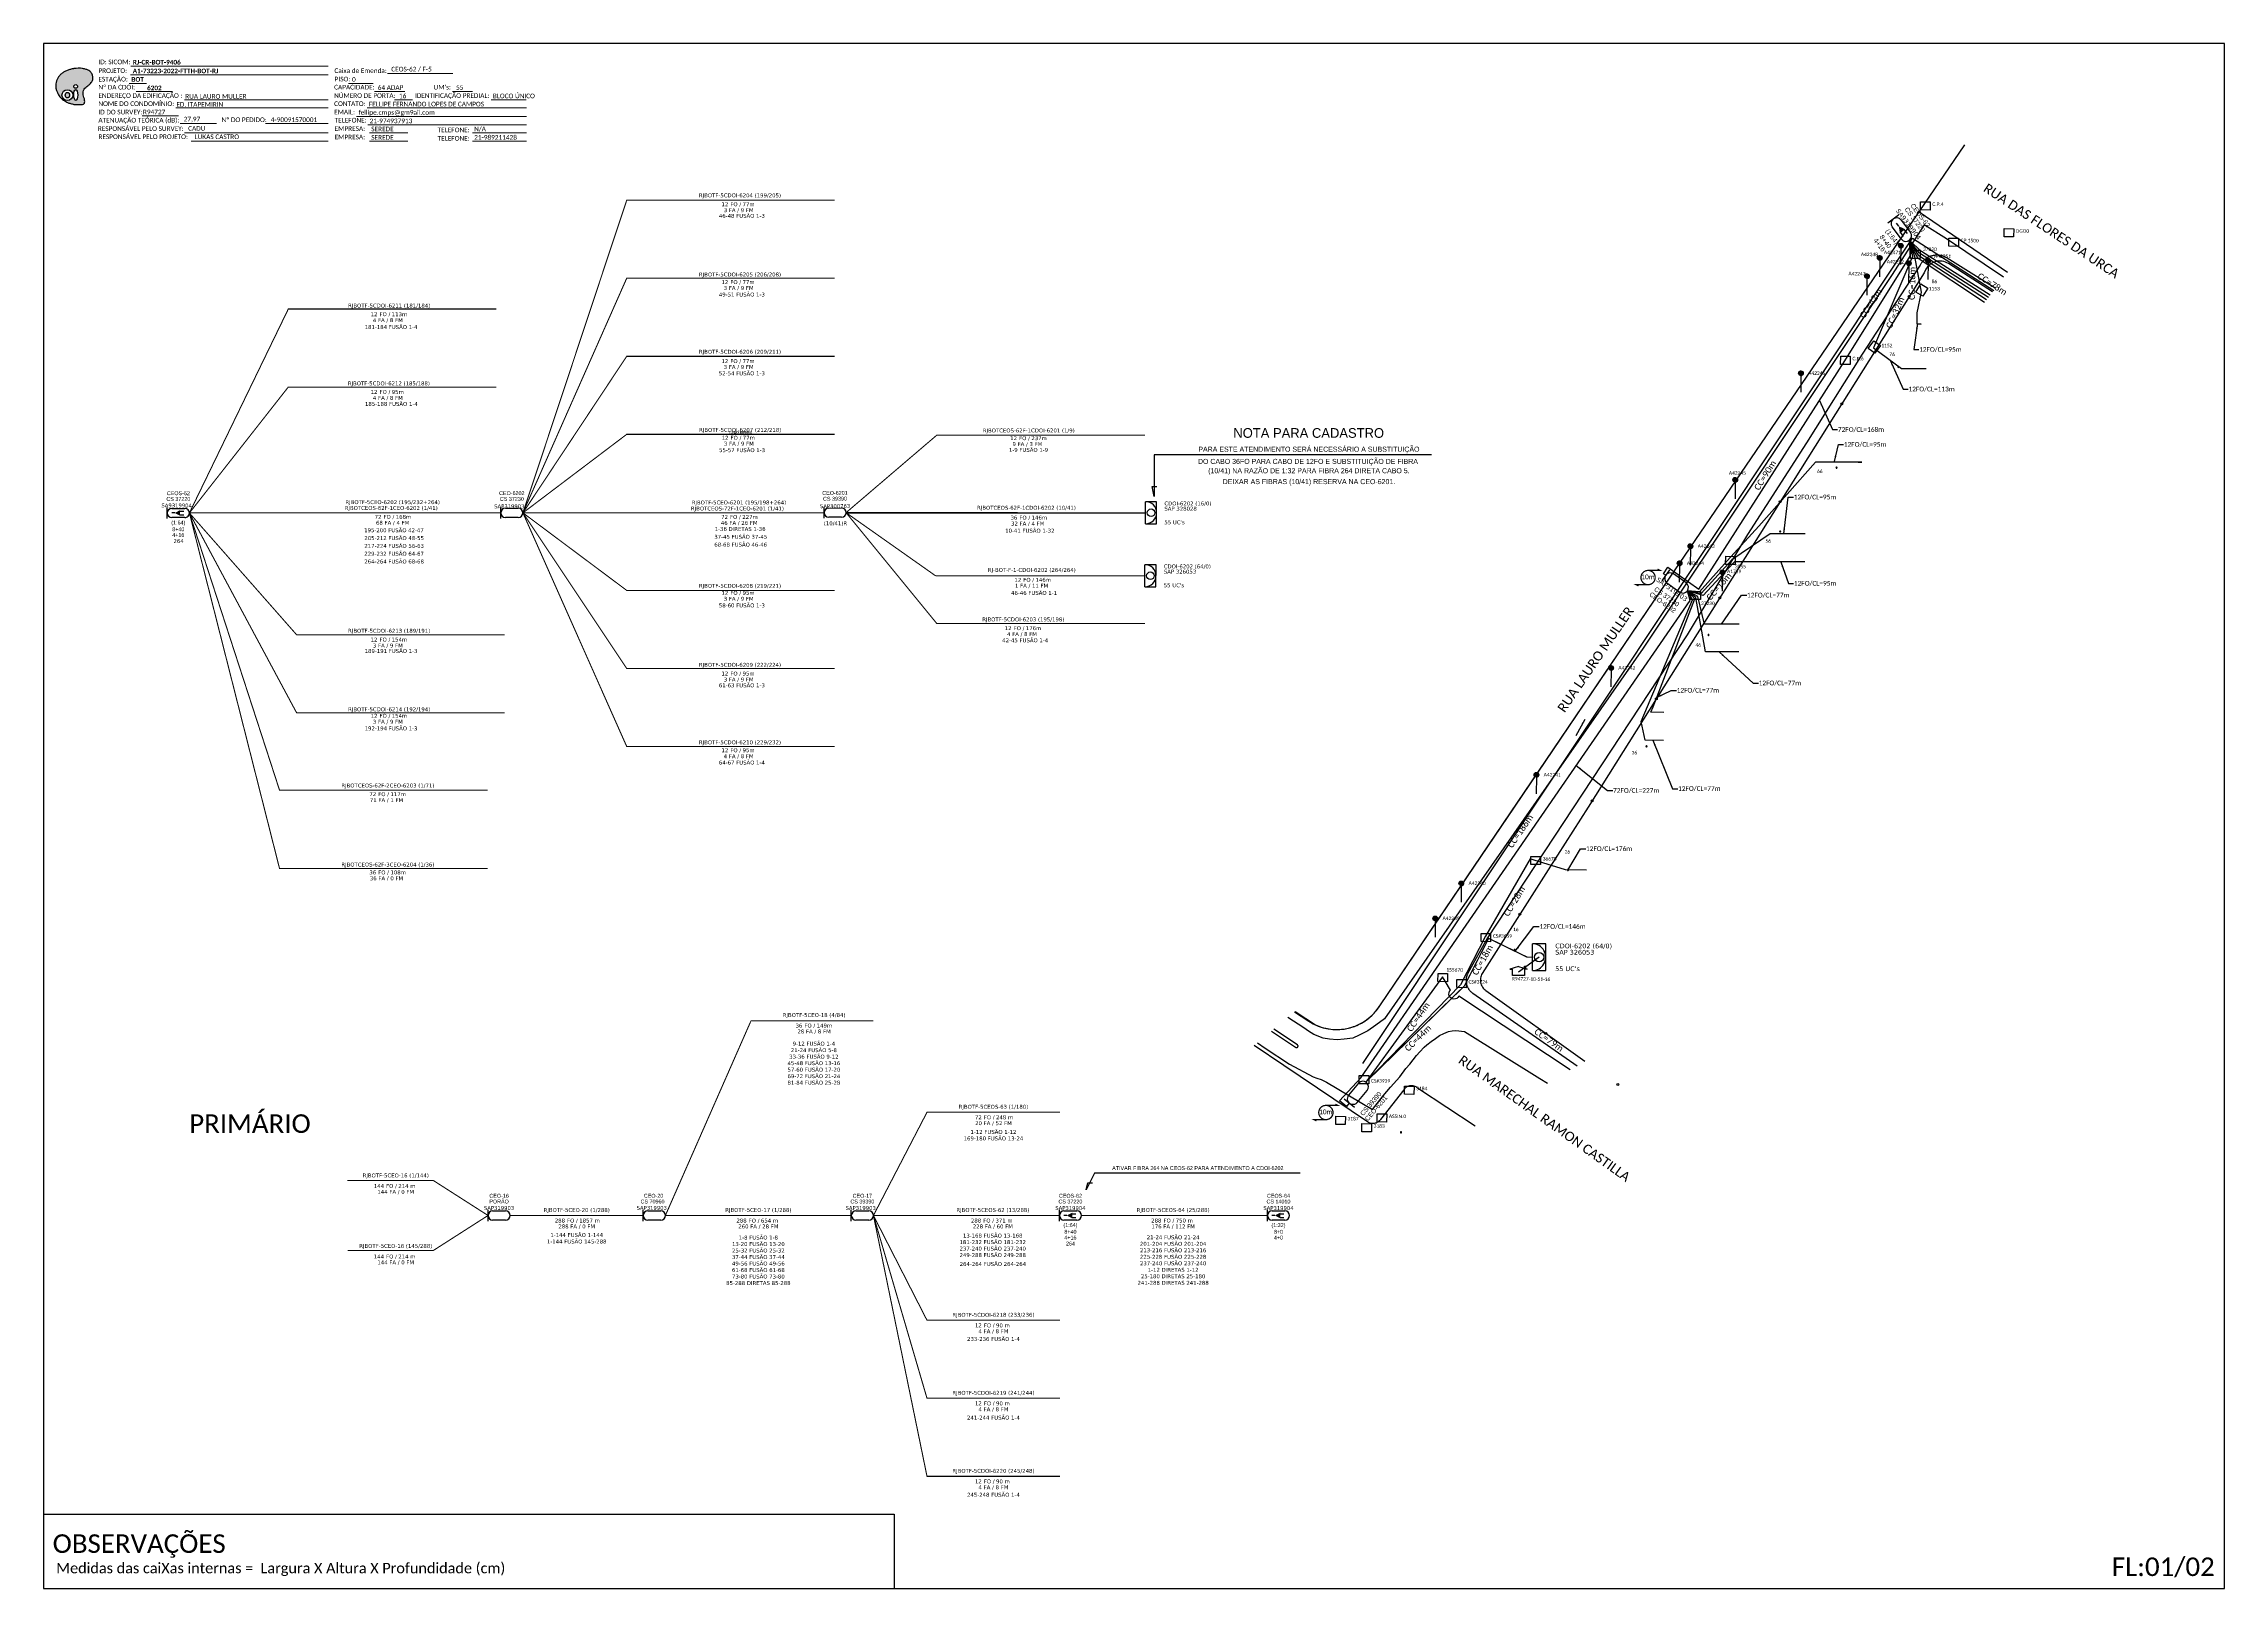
# Model space of a CAD drawing. Extents: x -89 to 1725, y 705 to 1299.
# Drawn here: x -89 to 749, y 705 to 1299 of the extents above; entities that cross this region are included whole.
import ezdxf
from ezdxf.enums import TextEntityAlignment as Align

# ---------------------------------------------------------------- set-up
doc = ezdxf.new("R2010")
doc.units = 0
for name, color, linetype in [('CD a instalar', 1, 'Continuous'), ('CDO_INTERIOR', 1, 'Continuous'), ('CEO', 5, 'Continuous'), ('CEOS', 1, 'Continuous'), ('label_cabos', 7, 'Continuous'), ('LAYOUT', 7, 'Continuous'), ('LEGENDAS_INFRAESTRUTURAS', 7, 'Continuous'), ('MUB_DIVISA', 7, 'Continuous'), ('MUB_EDIFICACOES', 7, 'Continuous'), ('MUB_MEIOFIO', 7, 'Continuous'), ('MUB_NUMERACAO', 7, 'Continuous'), ('MUB_QUADRAS', 7, 'Continuous'), ('MUB_SEGMENTO', 7, 'Continuous'), ('NOS_DE_INFRAESTRUTURA', 7, 'Continuous'), ('surveys', 7, 'Continuous'), ('SURVEYS_LEGENDAS', 7, 'Continuous')]:
    doc.layers.add(name, color=color, linetype=linetype)
doc.layers.add('Texto_Cabos', color=1, linetype='Continuous', lineweight=20)
doc.styles.add('Legend', font='calibri.ttf')
doc.styles.add('siredit', font='verdana.ttf')
doc.styles.add('Style-font000', font='font000.shx')
doc.styles.add('WMF-Calibri0', font='calibri.ttf')
doc.styles.add('WMF-Calibri1', font='calibrib.ttf')
doc.linetypes.add('FENCELINE1', pattern='A,0.25,-0.1,[133,ltypeshp.shx,S=0.1,R=0,X=-0.1,Y=0],-0.1,1', length=1.45)
doc.dimstyles.new('CC', dxfattribs={"dimtxt": 1, "dimasz": 2, "dimexe": 0.18, "dimexo": 0.0625, "dimgap": 0.09, "dimtad": 0, "dimdec": 0, "dimrnd": 1, "dimzin": 0, "dimdsep": 46, "dimtxsty": 'siredit', "dimblk": 'NONE', "dimcen": 0, "dimse1": 1, "dimse2": 1, "dimsd1": 1, "dimsd2": 1, "dimclrt": 7, "dimadec": 0, "dimazin": 0, "dimtfac": 1, "dimtdec": 0, "dimtofl": 0, "dimtmove": 0, "dimatfit": 3, "dimfxl": 0, "dimtolj": 1, "dimtzin": 0, "dimarcsym": 0})

# ---------------------------------------------------------------- blocks, each defined once
blk = doc.blocks.new('OI')
h = blk.add_hatch(color=40)
edge = h.paths.add_edge_path()
edge.add_spline(control_points=[(4.35, -0.67), (3.92, -0.99), (3.26, -1.5), (2.81, -2.59), (2.9, -3.5), (3.06, -4.27), (3.31, -4.85), (3.37, -5.39), (3.4, -5.88), (3.2, -6.4), (2.54, -6.61), (1.65, -6.63), (0.55, -6.67), (-0.56, -6.42), (-1.61, -6.14), (-2.77, -5.61), (-3.92, -4.77), (-4.89, -3.7), (-5.34, -2.65), (-5.6, -1.94), (-5.85, -0.96), (-5.71, 0.47), (-5.1, 2.02), (-4.14, 3.02), (-3.3, 3.61), (-2.37, 4.16), (-1.36, 4.44), (-0.56, 4.7), (0.79, 4.85), (2.24, 4.97), (3.79, 4.57), (4.67, 4.21), (5.44, 3.65), (5.76, 2.99), (6.03, 2.21), (6.01, 1.46), (5.72, 0.64), (5.31, 0.08), (4.88, -0.38), (4.51, -0.55), (4.35, -0.67)], knot_values=[0, 0, 0, 0, 1.60434, 2.417191, 3.427595, 4.282808, 4.776746, 5.304182, 5.888771, 6.258406, 6.858137, 7.79129, 8.986195, 10.124242, 11.187857, 12.242908, 13.953784, 15.414161, 16.515391, 17.349188, 17.675853, 19.552021, 21.515531, 22.568638, 23.63245, 24.621084, 25.782718, 26.745347, 27.142653, 29.870543, 31.004649, 31.921532, 32.709589, 33.801391, 34.042471, 35.192333, 35.971461, 36.628871, 37.254359, 37.836911, 37.836911, 37.836911, 37.836911], degree=3, periodic=0)
h.paths.add_polyline_path([(1.13, -0.87, -1), (-0.04, -0.87, -1)], flags=16)
edge = h.paths.add_edge_path(flags=16)
edge.add_ellipse((0.56, -3.59), major_axis=(-0.02, 1.71), ratio=0.361305, start_angle=0, end_angle=360)
h.paths.add_polyline_path([(-0.36, -3.62, -1), (-3.8, -3.62, -1)], flags=16)
edge = h.paths.add_edge_path(flags=0)
edge.add_ellipse((-2.08, -3.62), major_axis=(0, 0.885), ratio=0.758294, start_angle=0, end_angle=360)
at = {"color": 40}
for centre, radius in [((-2.08, -3.62), 1.72), ((0.54, -0.87), 0.587)]:
    blk.add_circle(centre, radius, dxfattribs=at)
blk.add_ellipse((-2.08, -3.62), major_axis=(0, 0.885), ratio=0.758294, start_param=-3.141592653589792, end_param=3.141592653589792, dxfattribs=at)
blk.add_ellipse((0.56, -3.59), major_axis=(-0.02, 1.71), ratio=0.361305, dxfattribs=at)
at = {"color": 40, "start_tangent": (-0.800898, -0.598801), "end_tangent": (-0.800898, -0.598801)}
blk.add_spline([(4.35, -0.67), (3.2, -1.78), (2.9, -2.54), (2.92, -3.55), (3.12, -4.38), (3.28, -4.85), (3.37, -5.37), (3.35, -5.95), (3.2, -6.29), (2.66, -6.55), (1.73, -6.63), (0.54, -6.62), (-0.58, -6.41), (-1.6, -6.11), (-2.56, -5.67), (-3.95, -4.67), (-4.89, -3.56), (-5.37, -2.56), (-5.64, -1.78), (-5.72, -1.46), (-5.63, 0.42), (-4.84, 2.22), (-4.13, 2.99), (-3.27, 3.62), (-2.4, 4.09), (-1.3, 4.47), (-0.37, 4.72), (0.02, 4.77), (2.75, 4.8), (3.85, 4.53), (4.69, 4.16), (5.31, 3.68), (5.85, 2.73), (5.93, 2.5), (5.94, 1.35), (5.67, 0.62), (5.29, 0.08), (4.84, -0.36), (4.35, -0.67)], degree=3, dxfattribs=at)
blk = doc.blocks.new('CARIMBO')
at = {"color": 7, "lineweight": 0}
for points in [[(134.48, -16.3), (159.61, -16.3)], [(35.15, -20.06), (41.7, -20.06)], [(35.66, -16.79), (111.64, -16.79)], [(37.81, -23.14), (51.75, -23.14)], [(119.43, -20.02), (128.92, -20.02)], [(129.48, -23.14), (141.1, -23.14)], [(159.42, -23.14), (167.09, -23.14)], [(40.13, -32.55), (54.07, -32.55)], [(52.97, -29.48), (111.64, -29.48)], [(56.38, -26.37), (111.64, -26.37)], [(122.56, -32.72), (187.83, -32.72)], [(126.6, -29.48), (187.83, -29.48)], [(137.07, -26.37), (144.01, -26.37)], [(174.24, -26.37), (187.8, -26.37)], [(54.67, -35.52), (68.61, -35.52)], [(56.38, -39.07), (111.64, -39.07)], [(126.84, -35.96), (187.83, -35.96)], [(127.45, -39.07), (142.25, -39.07)], [(167.06, -39.07), (187.83, -39.07)], [(58.87, -42.31), (111.64, -42.31)], [(127.45, -42.31), (142.25, -42.31)], [(167.06, -42.31), (187.83, -42.31)]]:
    blk.add_lwpolyline(points, dxfattribs=at)
at = {"color": 7, "xscale": 1.213923925163967, "yscale": 1.213923925163967, "zscale": 1.213923925163967, "rotation": 0.1532896023949059}
blk.add_blockref('OI', (13.86, -20.16), dxfattribs=at)
at = {"color": 7, "lineweight": 0, "style": 'WMF-Calibri0'}
for s, height, p in [('PROJETO:', 1.793, (23.26, -16.04)), ('Caixa de Emenda:', 1.7927, (114.02, -16.04)), ('ESTAÇÃO:', 1.793, (23.26, -19.32)), ('ENDEREÇO DA EDIFICAÇÃO :', 1.7927, (23.26, -25.63)), ('Nº DA CDOI:', 1.7927, (23.26, -22.39)), ('CAPACIDADE:', 1.7927, (113.91, -22.39)), ('NÚMERO DE PORTA:', 1.7927, (113.91, -25.63)), ('PISO:', 1.793, (114.09, -19.28)), ('IDENTIFICAÇÃO PREDIAL:', 1.7927, (144.99, -25.63)), ("UM's:", 1.793, (152.15, -22.39)), ('ATENUAÇÃO TEÓRICA (dB):', 1.7927, (23.26, -35.09)), ('NOME DO CONDOMÍNIO:', 1.7927, (23.26, -28.74)), ('ID DO SURVEY:', 1.7927, (23.26, -31.97)), ('CONTATO:', 1.793, (113.91, -28.74)), ('EMAIL:', 1.793, (113.91, -31.97)), ('TELEFONE:', 1.793, (114.09, -35.09)), ('RESPONSÁVEL PELO SURVEY:', 1.7927, (23.02, -38.32)), ('RESPONSÁVEL PELO PROJETO:', 1.7927, (23.26, -41.44)), ('EMPRESA:', 1.793, (114.09, -38.32)), ('EMPRESA:', 1.793, (114.09, -41.56)), ('TELEFONE:', 1.793, (153.7, -38.83)), ('TELEFONE:', 1.793, (153.7, -42.06))]:
    blk.add_text(s, height=height, dxfattribs=at).set_placement(p)
at = {"color": 7, "lineweight": 0, "flags": 8}
for tag, p, style in [('PROJ', (36.46, -16.13), 'WMF-Calibri1'), ('CEOS-XX', (135.87, -15.46), 'WMF-Calibri0'), ('EST', (35.94, -19.41), 'WMF-Calibri1'), ('LOGRADOURO', (56.65, -25.91), 'WMF-Calibri0'), ('PISO_PTR', (120.78, -19.42), 'WMF-Calibri0'), ('CAPAC.', (130.66, -22.52), 'WMF-Calibri0'), ('N°', (138.85, -25.77), 'WMF-Calibri0'), ("UC'S", (160.78, -22.54), 'WMF-Calibri0'), ('N°PREDIO', (174.94, -25.77), 'WMF-Calibri0'), ('_ID_', (40.39, -31.94), 'WMF-Calibri0'), ('NOME_DO_COND.', (53.23, -29.02), 'WMF-Calibri0'), ('O_POTEN', (56.06, -34.68), 'WMF-Calibri0'), ('EMAIL', (123.26, -32.12), 'WMF-Calibri0'), ('NOME_DO_CONTATO', (127.3, -28.89), 'WMF-Calibri0'), ('RES_SURVEY', (57.78, -38.23), 'WMF-Calibri0'), ('RES_PROJ', (60.27, -41.47), 'WMF-Calibri0'), ('TELEFONE', (127.55, -35.36), 'WMF-Calibri0'), ('EMP_RESP_SURVEY', (128.16, -38.47), 'WMF-Calibri0'), ('EMP_RESP_PROJ', (128.16, -41.71), 'WMF-Calibri0'), ('CONT_RESP_SURVEY', (167.76, -38.47), 'WMF-Calibri0'), ('CONT_RESP_PROJ', (167.76, -41.71), 'WMF-Calibri0')]:
    blk.add_attdef(tag, p, '', height=1.79, dxfattribs=dict(at, style=style))
at = {"color": 7, "lineweight": 0, "style": 'WMF-Calibri1', "flags": 8}
blk.add_attdef("N° CDO'S", text='', height=1.79, dxfattribs=at).set_placement((44.78, -22.68), align=Align.CENTER)
blk = doc.blocks.new('DV')
at = {"linetype": 'Continuous'}
blk.add_circle((0, 0), 0.00000275, dxfattribs=at)
blk = doc.blocks.new('FNDM')
at = {"color": 0}
for p, q in [((0, 0.0000017), (-0.0000017, 0)), ((0.0000012, 0.0000012), (-0.0000012, 0.0000012)), ((-0.0000012, 0.0000012), (-0.0000012, -0.0000012)), ((0.0000017, 0), (0, 0.0000017)), ((0.0000012, -0.0000012), (0.0000012, 0.0000012)), ((-0.0000017, 0), (0, -0.0000017)), ((-0.0000012, -0.0000012), (0.0000012, -0.0000012)), ((0, -0.0000017), (0.0000017, 0))]:
    blk.add_line(p, q, dxfattribs=at)
blk = doc.blocks.new('*X98')
at = {"color": 0}
for p, q in [((-0.679997, 0.416018), (-0.018018, 1.077997)), ((-0.679809, 0.433884), (-0.035884, 1.077809)), ((-0.679715, 0.398622), (-0.000622, 1.077715)), ((-0.67911, 0.452261), (-0.054261, 1.07711)), ((-0.678999, 0.381661), (0.016339, 1.076999)), ((-0.677877, 0.365105), (0.032895, 1.075877)), ((-0.677853, 0.471196), (-0.073196, 1.075853)), ((-0.676376, 0.348929), (0.049071, 1.074376)), ((-0.675978, 0.490748), (-0.092748, 1.073978)), ((-0.674518, 0.333109), (0.064891, 1.072518)), ((-0.673417, 0.510987), (-0.112987, 1.071417)), ((-0.672323, 0.317627), (0.080373, 1.070323)), ((-0.67008, 0.532002), (-0.134002, 1.06808)), ((-0.669809, 0.302463), (0.095537, 1.067809)), ((-0.666991, 0.287604), (0.110396, 1.064991)), ((-0.665856, 0.553903), (-0.155903, 1.063856)), ((-0.663883, 0.273034), (0.124966, 1.061883)), ((-0.660603, 0.576834), (-0.178834, 1.058603)), ((-0.660497, 0.258742), (0.139258, 1.058497)), ((-0.656846, 0.244715), (0.153285, 1.054846)), ((-0.654125, 0.600989), (-0.202989, 1.052125)), ((-0.652938, 0.230945), (0.167055, 1.050938)), ((-0.648783, 0.217422), (0.180578, 1.046783)), ((-0.646156, 0.626637), (-0.228637, 1.044156)), ((-0.64439, 0.204138), (0.193862, 1.04239)), ((-0.639766, 0.191085), (0.206915, 1.037766)), ((-0.636298, 0.654172), (-0.256172, 1.034298)), ((-0.634917, 0.178256), (0.219744, 1.032917)), ((-0.62985, 0.165645), (0.232355, 1.02785)), ((-0.624571, 0.153247), (0.244753, 1.022571)), ((-0.623925, 0.684222), (-0.286222, 1.021925)), ((-0.619084, 0.141056), (0.256944, 1.017084)), ((-0.613395, 0.129067), (0.268933, 1.011395)), ((-0.607932, 0.717893), (-0.319893, 1.005932)), ((-0.607508, 0.117277), (0.280723, 1.005508)), ((-0.601426, 0.10568), (0.29232, 0.999426)), ((-0.595154, 0.094275), (0.303725, 0.993154)), ((-0.588694, 0.083057), (0.314943, 0.986694)), ((-0.58596, 0.757543), (-0.359543, 0.98396)), ((-0.58205, 0.072024), (0.325976, 0.98005)), ((-0.575224, 0.061172), (0.336828, 0.973224)), ((-0.568219, 0.0505), (0.3475, 0.966219)), ((-0.561036, 0.040005), (0.357995, 0.959036)), ((-0.553678, 0.029685), (0.368315, 0.951678)), ((-0.550397, 0.810783), (-0.412783, 0.948397)), ((-0.546146, 0.01954), (0.37846, 0.944146)), ((-0.538442, 0.009566), (0.388434, 0.936442)), ((-0.530567, -0.000236), (0.398236, 0.928567)), ((-0.522522, -0.009869), (0.407869, 0.920522)), ((-0.514308, -0.019333), (0.417333, 0.912308)), ((-0.505925, -0.028628), (0.426628, 0.903925)), ((-0.497375, -0.037756), (0.435756, 0.895375)), ((-0.488657, -0.046715), (0.444715, 0.886657)), ((-0.479772, -0.055508), (0.453508, 0.877772)), ((-0.470719, -0.064133), (0.462133, 0.868719)), ((-0.461499, -0.07259), (0.47059, 0.859499)), ((-0.45211, -0.080879), (0.478879, 0.85011)), ((-0.442553, -0.089), (0.487, 0.840553)), ((-0.432826, -0.096951), (0.494951, 0.830826)), ((-0.422929, -0.104731), (0.502731, 0.820929)), ((-0.41286, -0.11234), (0.51034, 0.81086)), ((-0.402619, -0.119776), (0.517776, 0.800619)), ((-0.392202, -0.127037), (0.525037, 0.790202)), ((-0.381609, -0.134122), (0.532122, 0.779609)), ((-0.370838, -0.141028), (0.539028, 0.768838)), ((-0.359886, -0.147754), (0.545754, 0.757886)), ((-0.348751, -0.154296), (0.552296, 0.746751)), ((-0.337429, -0.160652), (0.558652, 0.735429)), ((-0.325919, -0.16682), (0.56482, 0.723919)), ((-0.314215, -0.172794), (0.570794, 0.712215)), ((-0.302316, -0.178572), (0.576572, 0.700316)), ((-0.290215, -0.184149), (0.582149, 0.688215)), ((-0.27791, -0.189522), (0.587522, 0.67591)), ((-0.265395, -0.194684), (0.592684, 0.663395)), ((-0.252664, -0.199631), (0.597631, 0.650664)), ((-0.239711, -0.204356), (0.602356, 0.637711)), ((-0.226531, -0.208853), (0.606853, 0.624531)), ((-0.213115, -0.213115), (0.611115, 0.611115)), ((-0.199456, -0.217134), (0.615134, 0.597456)), ((-0.185546, -0.220901), (0.618901, 0.583546)), ((-0.171373, -0.224406), (0.622406, 0.569373)), ((-0.156929, -0.22764), (0.62564, 0.554929)), ((-0.1422, -0.230589), (0.628589, 0.5402)), ((-0.127174, -0.23324), (0.63124, 0.525174)), ((-0.111836, -0.23558), (0.63358, 0.509836)), ((-0.096169, -0.23759), (0.63559, 0.494169)), ((-0.080154, -0.239253), (0.637253, 0.478154)), ((-0.06377, -0.240547), (0.638547, 0.46177)), ((-0.046993, -0.241448), (0.639448, 0.444993)), ((-0.029795, -0.241927), (0.639927, 0.427795)), ((-0.012144, -0.241953), (0.639953, 0.410144)), ((0.006, -0.241488), (0.639488, 0.392)), ((0.024679, -0.240486), (0.638486, 0.373321)), ((0.043948, -0.238895), (0.636895, 0.354052)), ((0.063871, -0.236649), (0.634649, 0.334129)), ((0.084528, -0.23367), (0.63167, 0.313472)), ((0.106018, -0.229858), (0.627858, 0.291982)), ((0.12847, -0.225084), (0.623084, 0.26953)), ((0.152051, -0.21918), (0.61718, 0.245949)), ((0.176993, -0.211916), (0.609916, 0.221007)), ((0.203627, -0.20296), (0.60096, 0.194373)), ((0.232456, -0.191808), (0.589808, 0.165544)), ((0.264325, -0.177617), (0.575617, 0.133675)), ((0.300865, -0.158754), (0.556754, 0.097135)), ((0.346227, -0.13107), (0.52907, 0.051773)), ((0.43272, -0.062254), (0.460254, -0.03472))]:
    blk.add_line(p, q, dxfattribs=at)
blk = doc.blocks.new('LVLV')
for p, q in [((0, 0.0000254), (-0.0000251, 0.000018)), ((-0.0000251, 0.000018), (-0.0000173, 0.000018)), ((-0.0000172, 0), (-0.0000172, 0.0000179)), ((0.0000172, 0), (-0.0000172, 0)), ((0, 0.0000254), (0.0000251, 0.000018)), ((0.0000169, 0.0000264), (0.0000195, 0.0000264)), ((0.0000169, 0.0000205), (0.0000169, 0.0000264)), ((0.0000251, 0.000018), (0.0000172, 0.000018)), ((0.0000172, 0.000018), (0.0000172, 0)), ((0.0000195, 0.0000264), (0.0000195, 0.0000198))]:
    blk.add_line(p, q)
blk = doc.blocks.new('CDO_INTERIOR')
at = {"layer": 'CDO_INTERIOR'}
for p, q in [((4.25, 4.25), (0, 4.25)), ((4.25, -4.25), (4.25, 4.25)), ((0, -4.25), (4.25, -4.25))]:
    blk.add_line(p, q, dxfattribs=at)
blk.add_lwpolyline([(0, -4.25), (0, 4.25)], dxfattribs=at)
blk.add_circle((2.12, 0), 1.47, dxfattribs=at)
blk.add_arc((0, 0), 4.25, 269.97241, 89.97241, dxfattribs=at)
at = {"layer": 'CDO_INTERIOR', "flags": 1}
for tag, height, style, p in [('ID', 1.5, 'siredit', (0.01, 13.99)), ('FIBRAS_FUSIONADAS', 1.5, 'Style-font000', (0, 9.49)), ('FIBRAS_RESERVA', 1.5, 'Style-font000', (0, 6.99)), ('COORX', 1, 'siredit', (0, 0)), ('COORY', 1, 'siredit', (0, 0)), ('NºRAISER', 1, 'siredit', (7.25, -0.42)), ('NºPP', 1, 'siredit', (7.25, -2.42))]:
    blk.add_attdef(tag, text='', height=height, rotation=359.97241, dxfattribs=dict(at, style=style)).set_placement(p, align=Align.MIDDLE_LEFT)
at = {"layer": 'CDO_INTERIOR', "style": 'siredit'}
for tag, height, p in [('Nº_UCs', 1.5, (0.01, 11.99)), ('TIPO_CDO', 1.5, (7.25, 1.58)), ('CDO', 1.5, (7.25, 3.58)), ('SPLITER_32_1', 1.3, (27.46, 3.57)), ('SPLITER_32_2', 1.3, (27.46, 1.57)), ('SPLITER_32_3', 1.3, (27.46, -0.43)), ('SPLITER_32_4', 1, (7.25, -4.42)), ('SPLITER_4/8_1', 1.3, (27.46, -2.43)), ('SPLITER_4/8_2', 1.3, (27.46, -4.43)), ('SPLITER_4/8_3', 1.3, (27.46, -6.43)), ('SPLITER_4/8_4', 1.3, (27.46, -8.43))]:
    blk.add_attdef(tag, text='', height=height, rotation=359.97241, dxfattribs=at).set_placement(p, align=Align.MIDDLE_LEFT)
blk = doc.blocks.new('A$C2D1F050B')
at = {"layer": 'LAYOUT', "color": 1, "const_width": 0.4}
blk.add_lwpolyline([(0, 2.27, 1.000012), (0, -2.27, 0.999978)], format="xyb", close=True, dxfattribs=at)
for points in [[(0, 2.27), (3.79, 2.27), (3.03, 2.65)], [(0, -2.27), (-3.79, -2.27), (-3.03, -2.65)]]:
    blk.add_lwpolyline(points, dxfattribs=at)
at = {"layer": 'LAYOUT', "color": 1, "style": 'Legend'}
blk.add_text('10m', height=1.5, dxfattribs=at).set_placement((-2.15, -0.54))
blk = doc.blocks.new('_None')
blk = doc.blocks.new('Attributo_cabos')
at = {"layer": 'Texto_Cabos', "style": 'siredit'}
blk.add_text('FO /', height=1.5, dxfattribs=at).set_placement((0.44, -2), align=Align.MIDDLE_RIGHT)
for tag, p in [('N_CABOS_R_PRIMARIA', (0, 12)), ('FA/FM', (0.51, -4.99))]:
    blk.add_attdef(tag, text='', height=1.5, dxfattribs=at).set_placement(p, align=Align.MIDDLE_CENTER)
at = {"layer": 'Texto_Cabos', "style": 'siredit', "flags": 1}
for tag, height, p in [('S/CORTE_R_PRIMARIA', 1.5, (0, 14)), ('FUSÃO_R_PRIMARIA', 1.5, (0, 10)), ('ID', 1.5, (0, 16)), ('COORX', 1, (0, 0)), ('COORY', 1, (0, 0)), ('T_CABOS', 1.5, (0, -4))]:
    blk.add_attdef(tag, text='', height=height, dxfattribs=at).set_placement(p, align=Align.MIDDLE_CENTER)
at = {"layer": 'Texto_Cabos', "style": 'siredit'}
blk.add_attdef('S/CORTE', text='', height=1.5, dxfattribs=at).set_placement((0, 8), align=Align.CENTER)
for tag, p in [('N_CABOS_001', (-15.74, 3.42)), ('FUSÃO_001', (0.61, -7.38))]:
    blk.add_attdef(tag, p, '', height=1.5, dxfattribs=at)
blk.add_attdef('FIBRAS', text='', height=1.5, dxfattribs=at).set_placement((-4.5, -2), align=Align.MIDDLE_RIGHT)
blk.add_attdef('METROS', text='', height=1.5, dxfattribs=at).set_placement((1, -2), align=Align.MIDDLE_LEFT)

msp = doc.modelspace()

# ---------------------------------------------------------------- linework, layer by layer
for points in [[(-89.32, 705.02), (749.25, 705.02), (749.25, 1299.02), (-89.32, 1299.02), (-89.32, 705.02)], [(417.9, 906.79), (629.3, 1224.19), (660.53, 1204.13)]]:
    msp.add_lwpolyline(points)
at = {"color": 7, "lineweight": 0}
for points in [[(-55.82, 1290.33), (20.16, 1290.33)], [(-4.01, 1268.26), (20.14, 1268.26)]]:
    msp.add_lwpolyline(points, dxfattribs=at)
at = {"color": 3, "ltscale": 0.5}
msp.add_lwpolyline([(219.29, 1118.62), (334.4, 1118.62)], dxfattribs=at)
at = {"color": 4, "ltscale": 0.5}
msp.add_lwpolyline([(485.73, 947.73), (477.8, 942)], dxfattribs=at)
at = {"color": 1, "ltscale": 0.5}
msp.add_lwpolyline([(393.88, 864.69), (314.84, 864.69), (311.63, 858.23), (312.27, 861.03), (314.05, 861.03)], dxfattribs=at)
at = {"color": 7}
msp.add_lwpolyline([(-89.24, 733.5), (237.71, 733.5), (237.71, 705.02)], dxfattribs=at)
msp.add_circle((418.29, 900.68), 0.0000817)
at = {"layer": 'CD a instalar', "color": 7, "linetype": 'Continuous', "const_width": 0.4}
for points in [[(214.89, 1238.78), (134.89, 1238.78), (94.99, 1118.59)], [(214.89, 1208.78), (134.89, 1208.78), (94.99, 1118.59)], [(84.77, 1196.97), (4.77, 1196.97), (-33.26, 1118.54)], [(214.89, 1178.78), (134.89, 1178.78), (94.99, 1118.59)], [(84.77, 1166.97), (4.77, 1166.97), (-33.26, 1118.54)], [(214.89, 1148.78), (134.89, 1148.78), (94.99, 1118.59)], [(334.17, 1148.5), (254.17, 1148.5), (219.29, 1118.7)], [(87.96, 1071.72), (7.96, 1071.72), (-33.26, 1118.54)], [(87.96, 1041.72), (7.96, 1041.72), (-33.26, 1118.54)], [(81.41, 1011.94), (1.41, 1011.94), (-33.26, 1118.54), (-33.26, 1118.54)], [(81.41, 981.81), (1.41, 981.81), (-33.26, 1118.54), (-33.26, 1118.54)], [(214.89, 1088.78), (134.89, 1088.78), (94.99, 1118.59)], [(214.89, 1058.78), (134.89, 1058.78), (94.99, 1118.59)], [(214.89, 1028.78), (134.89, 1028.78), (94.99, 1118.59)], [(334.17, 1075.99), (254.17, 1075.99), (219.29, 1118.62)], [(229.77, 848.41), (250.37, 888.11), (301.47, 888.11)], [(27.5, 861.87), (60.54, 861.87), (81.57, 848.41)], [(27.55, 834.95), (60.54, 834.95), (81.57, 848.41)], [(149.77, 848.41), (221.27, 848.41)], [(229.77, 848.41), (250.37, 808.11), (301.47, 808.11)], [(229.77, 848.41), (250.37, 778.11), (301.47, 778.11)], [(229.77, 848.41), (250.37, 748.11), (301.47, 748.11)], [(309.77, 848.41), (381.27, 848.41)]]:
    msp.add_lwpolyline(points, dxfattribs=at)
at = {"layer": 'CD a instalar', "color": 5, "linetype": 'Continuous'}
for points in [[(534.41, 1094.6), (533.61, 1095.18), (535.25, 1097.66), (547.22, 1089.22), (603.31, 1177.09), (628.45, 1217.35), (628.38, 1219.66), (628.1, 1223.39)], [(412.74, 891.66), (411.65, 890.32), (408.95, 892.54), (417.19, 901.29), (543.78, 1084.9), (542.77, 1088.64)]]:
    msp.add_lwpolyline(points, dxfattribs=at)
at = {"layer": 'CD a instalar', "color": 7, "linetype": 'Continuous'}
for points in [[(628.1, 1223.39), (629.3, 1217.17), (614.34, 1182.04), (625.09, 1174.15), (634.62, 1174.15)], [(628.1, 1223.39), (630.06, 1217.19), (632.61, 1203.51), (631.04, 1195.48), (631.04, 1191.23), (632.71, 1191.19), (631.04, 1191.23)], [(657.8, 1200.51), (631.81, 1217.41), (628.1, 1223.39)], [(658.48, 1201.41), (631.98, 1218.47), (628.1, 1223.39)], [(659.12, 1202.26), (632.75, 1219.05), (628.1, 1223.39)], [(657.02, 1199.48), (631.52, 1216.35), (628.67, 1221.43)], [(608.48, 1138.1), (609.88, 1138.1), (591.98, 1138.1), (570.21, 1113.43), (558.01, 1100.19), (547.47, 1088.25), (542.77, 1088.64)], [(588.07, 1110.54), (574.56, 1110.52), (559.9, 1100.58), (548, 1087.56), (542.77, 1088.64)], [(587.96, 1099.78), (579.4, 1099.76), (560.91, 1099.76), (560.37, 1099.21), (548.84, 1086.78), (542.77, 1088.64)], [(533.63, 1031.1), (526.51, 1031.18), (524.94, 1038.34), (544.67, 1085.15), (542.77, 1088.64)], [(533.74, 1041.86), (533.74, 1041.86), (528.68, 1041.89), (529.55, 1043.98), (545.67, 1085.48), (542.77, 1088.64), (542.77, 1088.64)], [(562.65, 1075.85), (549.37, 1075.85), (546.76, 1086.49), (542.77, 1088.64)], [(562.54, 1065.09), (549.78, 1065.09), (546.05, 1086.04), (542.77, 1088.64)], [(504, 981.22), (495.83, 981.36), (483.84, 985.05), (482.29, 985.54), (465.16, 955.78), (455.51, 937.08), (419.06, 899.66)]]:
    msp.add_lwpolyline(points, dxfattribs=at)
at = {"layer": 'CD a instalar', "color": 5, "linetype": 'Continuous', "const_width": 0.4}
for points in [[(86.49, 1118.58), (-33.24, 1118.55)], [(210.79, 1118.64), (94.99, 1118.59)], [(229.77, 848.41), (301.27, 848.41)]]:
    msp.add_lwpolyline(points, dxfattribs=at)
at = {"layer": 'CD a instalar', "color": 3, "linetype": 'Continuous', "const_width": 0.4}
msp.add_lwpolyline([(334.4, 1118.62), (219.29, 1118.7)], dxfattribs=at)
at = {"layer": 'CD a instalar', "linetype": 'Continuous'}
for points, const_width in [([(219.29, 1118.62), (253.66, 1094.39)], 0.4), ([(334.17, 1094.4), (253.66, 1094.39)], 0.4), ([(483.17, 947.73), (481.13, 947.75), (466.35, 954.97), (456.99, 936.66), (419.06, 899.66)], 0.483)]:
    msp.add_lwpolyline(points, dxfattribs=dict(at, const_width=const_width))
at = {"layer": 'CD a instalar', "color": 7, "linetype": 'Continuous'}
msp.add_lwpolyline([(497.69, 904.41), (454.84, 932.76, -1.212061), (451.68, 935.07), (449.61, 938.49), (448.56, 940.17), (419.06, 899.66)], format="xyb", dxfattribs=at)
at = {"layer": 'CDO_INTERIOR', "color": 3}
for p, q in [((338.65, 1122.87), (334.4, 1122.87)), ((338.64, 1114.37), (338.65, 1122.87)), ((334.39, 1114.37), (338.64, 1114.37))]:
    msp.add_line(p, q, dxfattribs=at)
at = {"layer": 'CDO_INTERIOR'}
for p, q in [((338.43, 1098.65), (334.18, 1098.65)), ((338.42, 1090.15), (338.43, 1098.65)), ((334.17, 1090.15), (338.42, 1090.15))]:
    msp.add_line(p, q, dxfattribs=at)
at = {"layer": 'CDO_INTERIOR', "color": 3}
msp.add_lwpolyline([(334.39, 1114.37), (334.4, 1122.87)], dxfattribs=at)
at = {"layer": 'CDO_INTERIOR'}
msp.add_lwpolyline([(334.17, 1090.15), (334.18, 1098.65)], dxfattribs=at)
at = {"layer": 'CDO_INTERIOR', "color": 7, "linetype": 'Continuous', "const_width": 0.4}
for points in [[(182.59, 923.04), (149.77, 848.41)], [(229.73, 923.28), (182.58, 923.28)], [(90.07, 848.41), (141.27, 848.41)]]:
    msp.add_lwpolyline(points, dxfattribs=at)
at = {"layer": 'CDO_INTERIOR', "color": 3}
msp.add_circle((336.52, 1118.62), 1.47, dxfattribs=at)
at = {"layer": 'CDO_INTERIOR'}
msp.add_circle((336.3, 1094.4), 1.47, dxfattribs=at)
at = {"layer": 'CDO_INTERIOR', "color": 3}
msp.add_arc((334.4, 1118.62), 4.25, 269.97241, 89.97241, dxfattribs=at)
at = {"layer": 'CDO_INTERIOR'}
msp.add_arc((334.17, 1094.4), 4.25, 269.97241, 89.97241, dxfattribs=at)
at = {"layer": 'CEO'}
for p, q in [((88.25, 1120.35), (93.21, 1120.36)), ((93.22, 1116.82), (88.26, 1116.81))]:
    msp.add_line(p, q, dxfattribs=at)
at = {"layer": 'CEO', "color": 5}
for p, q in [((212.54, 1120.42), (217.5, 1120.46)), ((217.53, 1116.92), (212.57, 1116.89)), ((416.34, 899.25), (412.48, 894.67)), ((415.75, 891.91), (419.61, 896.5)), ((223.04, 850.18), (228, 850.18)), ((228, 846.64), (223.04, 846.64))]:
    msp.add_line(p, q, dxfattribs=at)
at = {"layer": 'CEO', "color": 7}
for p, q in [((534.91, 1091.62), (539.79, 1088.14)), ((542.27, 1091.62), (537.39, 1095.1)), ((83.34, 850.18), (88.3, 850.18)), ((143.04, 850.18), (148, 850.18)), ((88.3, 846.64), (83.34, 846.64)), ((148, 846.64), (143.04, 846.64))]:
    msp.add_line(p, q, dxfattribs=at)
at = {"layer": 'CEO'}
msp.add_lwpolyline([(86.49, 1116.44), (86.48, 1120.71)], dxfattribs=at)
at = {"layer": 'CEO', "color": 5}
for points in [[(210.8, 1116.51), (210.77, 1120.77)], [(410.76, 893.32), (414.71, 890)], [(221.27, 846.27), (221.27, 850.54)]]:
    msp.add_lwpolyline(points, dxfattribs=at)
at = {"layer": 'CEO', "color": 7}
for points in [[(535.9, 1096.7), (532.91, 1092.5)], [(81.57, 846.27), (81.57, 850.54)], [(141.27, 846.27), (141.27, 850.54)]]:
    msp.add_lwpolyline(points, dxfattribs=at)
at = {"layer": 'CEO'}
for centre, start, end in [((88.26, 1118.58), 90.12273, 270.12273), ((93.22, 1118.59), 270.12273, 90.12273)]:
    msp.add_arc(centre, 1.77, start, end, dxfattribs=at)
at = {"layer": 'CEO', "color": 5}
for centre, radius, start, end in [((212.56, 1118.65), 1.77, 90.42526, 270.42526), ((217.52, 1118.69), 1.77, 270.42526, 90.42526), ((417.97, 897.87), 2.14, 319.8854, 139.8854), ((414.11, 893.29), 2.14, 139.8854, 319.8854), ((223.04, 848.41), 1.77, 90, 270), ((228, 848.41), 1.77, 270, 90)]:
    msp.add_arc(centre, radius, start, end, dxfattribs=at)
at = {"layer": 'CEO', "color": 7}
for centre, radius, start, end in [((536.15, 1093.36), 2.14, 54.50734, 234.50734), ((541.03, 1089.88), 2.14, 234.50734, 54.50734), ((83.34, 848.41), 1.77, 90, 270), ((88.3, 848.41), 1.77, 270, 90), ((143.04, 848.41), 1.77, 90, 270), ((148, 848.41), 1.77, 270, 90)]:
    msp.add_arc(centre, radius, start, end, dxfattribs=at)
at = {"layer": 'CEOS', "color": 7}
for p, q in [((625.11, 1223.81), (621.51, 1228.6)), ((624.92, 1231.17), (628.53, 1226.38)), ((383.04, 850.18), (388, 850.18)), ((388, 846.64), (383.04, 846.64))]:
    msp.add_line(p, q, dxfattribs=at)
at = {"layer": 'CEOS', "color": 5}
for p, q in [((-35.03, 1116.77), (-40, 1116.78)), ((-39.99, 1120.32), (-35.03, 1120.31)), ((303.04, 850.18), (308, 850.18)), ((308, 846.64), (303.04, 846.64))]:
    msp.add_line(p, q, dxfattribs=at)
at = {"layer": 'CEOS', "color": 7}
for points in [[(619.87, 1230.05), (623.99, 1233.14)], [(624.02, 1228.81), (623.16, 1229.97)], [(624.7, 1226.37), (625.79, 1224.91)], [(626.12, 1227.43), (627.21, 1225.98)], [(381.27, 846.27), (381.27, 850.54)], [(384.15, 848.41), (382.95, 848.41)], [(386.11, 849.11), (387.61, 849.11)], [(386.11, 847.64), (387.61, 847.64)]]:
    msp.add_lwpolyline(points, dxfattribs=at)
for points in [[(624.02, 1228.81, 0, 2.64, 0), (625.51, 1226.84, 2.64, 2.64, 0)], [(384.15, 848.41, 0, 2.18, 0), (386.2, 848.41, 2.18, 2.18, 0)]]:
    msp.add_lwpolyline(points, format="xyseb", dxfattribs=at)
at = {"layer": 'CEOS', "color": 1, "linetype": 'Continuous'}
msp.add_lwpolyline([(444.36, 1140.9), (337.68, 1140.9), (337.68, 1124.85), (337.01, 1128.76), (338.69, 1128.76)], dxfattribs=at)
at = {"layer": 'CEOS', "color": 5}
for points in [[(-41.77, 1116.42), (-41.76, 1120.69)], [(-38.88, 1118.55), (-40.07, 1118.55)], [(-36.93, 1117.78), (-35.42, 1117.77)], [(-36.92, 1119.25), (-35.42, 1119.25)], [(301.27, 846.27), (301.27, 850.54)], [(304.15, 848.41), (302.95, 848.41)], [(306.11, 849.11), (307.61, 849.11)], [(306.11, 847.64), (307.61, 847.64)]]:
    msp.add_lwpolyline(points, dxfattribs=at)
for points in [[(-38.88, 1118.55, 0, 2.18, 0), (-36.83, 1118.55, 2.18, 2.18, 0)], [(304.15, 848.41, 0, 2.18, 0), (306.2, 848.41, 2.18, 2.18, 0)]]:
    msp.add_lwpolyline(points, format="xyseb", dxfattribs=at)
at = {"layer": 'CEOS', "color": 7}
for centre, radius, start, end in [((623.22, 1229.89), 2.14, 36.92479, 216.92479), ((626.82, 1225.1), 2.14, 216.92479, 36.92479), ((383.04, 848.41), 1.77, 90, 270), ((388, 848.41), 1.77, 270, 90)]:
    msp.add_arc(centre, radius, start, end, dxfattribs=at)
at = {"layer": 'CEOS', "color": 5}
for centre, start, end in [((-39.99, 1118.55), 89.89259, 269.89259), ((-35.03, 1118.54), 269.89259, 89.89259), ((303.04, 848.41), 90, 270), ((308, 848.41), 270, 90)]:
    msp.add_arc(centre, 1.77, start, end, dxfattribs=at)
at = {"layer": 'MUB_EDIFICACOES', "color": 253, "linetype": 'Continuous'}
msp.add_lwpolyline([(391.89, 926.8), (399.82, 921.69), (400.44, 921.42), (401.08, 921.17), (401.72, 920.94), (402.36, 920.74), (403.02, 920.56), (403.68, 920.4), (404.34, 920.26), (405.02, 920.14), (405.69, 920.05), (406.37, 919.99), (407.04, 919.95), (407.72, 919.93), (408.4, 919.93), (409.08, 919.96), (409.76, 920.01), (410.44, 920.08), (411.11, 920.18), (411.78, 920.3), (412.44, 920.45), (413.1, 920.62), (413.75, 920.81), (414.4, 921.02), (415.04, 921.26), (415.66, 921.52), (416.28, 921.79), (416.89, 922.1), (417.49, 922.42), (418.08, 922.76), (418.65, 923.12), (419.22, 923.51), (419.76, 923.91), (420.3, 924.33), (420.82, 924.77), (421.32, 925.22), (421.81, 925.7), (422.28, 926.19), (422.73, 926.7), (423.17, 927.22), (423.58, 927.76), (423.98, 928.31), (424.36, 928.87), (424.72, 929.45), (530.12, 1085.01), (631.88, 1234.32), (649.4, 1260.06)], dxfattribs=at)
at = {"layer": 'MUB_MEIOFIO', "color": 252, "linetype": 'Continuous'}
for points in [[(664.34, 1209.18), (642.44, 1223.91), (633.78, 1229.29), (621.23, 1209.84), (525.81, 1066.53), (426.3, 924.06), (423, 921.54), (419.87, 919.4), (416.5, 917.79), (414.1, 916.55), (410.8, 916.19), (408.04, 915.93), (405.19, 916.19), (402.71, 916.63), (399.06, 917.96), (397.03, 919.32), (395.24, 920.54), (389.12, 924.5)], [(661.17, 1204.98), (642.68, 1216.54), (642.46, 1216.68), (642.24, 1216.8), (642.01, 1216.92), (641.78, 1217.03), (641.54, 1217.13), (641.31, 1217.22), (641.06, 1217.3), (640.82, 1217.38), (640.57, 1217.45), (640.32, 1217.5), (640.07, 1217.55), (639.82, 1217.6), (639.57, 1217.63), (639.31, 1217.65), (639.06, 1217.67), (638.8, 1217.67), (638.55, 1217.67), (638.29, 1217.66), (638.04, 1217.64), (637.78, 1217.61), (637.53, 1217.57), (637.28, 1217.53), (637.03, 1217.47), (636.78, 1217.41), (636.53, 1217.34), (636.29, 1217.26), (636.05, 1217.17), (635.81, 1217.07), (635.58, 1216.97), (635.35, 1216.85), (635.13, 1216.73), (634.9, 1216.61), (634.69, 1216.47), (634.48, 1216.33), (634.27, 1216.18), (634.07, 1216.02), (633.87, 1215.85), (633.68, 1215.68), (633.5, 1215.5), (633.32, 1215.32), (633.15, 1215.13), (632.98, 1214.94), (632.82, 1214.73), (632.67, 1214.53), (632.53, 1214.32), (632.39, 1214.1), (632.26, 1213.88), (609.97, 1179.67), (588.51, 1145.51), (565.87, 1110.28), (542.7, 1071.7), (465.93, 955.2), (458.37, 941.59), (458.27, 941.42), (458.19, 941.24), (458.1, 941.05), (458.03, 940.87), (457.96, 940.68), (457.9, 940.49), (457.84, 940.3), (457.79, 940.1), (457.75, 939.91), (457.71, 939.71), (457.68, 939.51), (457.66, 939.31), (457.65, 939.11), (457.64, 938.91), (457.64, 938.71), (457.64, 938.51), (457.66, 938.31), (457.68, 938.11), (457.7, 937.91), (457.74, 937.71), (457.78, 937.51), (457.82, 937.32), (457.88, 937.13), (457.94, 936.93), (458, 936.75), (458.08, 936.56), (458.16, 936.37), (458.24, 936.19), (458.33, 936.02), (458.43, 935.84), (458.54, 935.67), (458.65, 935.5), (458.76, 935.34), (458.89, 935.18), (459.01, 935.02), (459.14, 934.87), (459.28, 934.73), (459.42, 934.58), (459.57, 934.45), (459.72, 934.32), (459.88, 934.19), (460.04, 934.07), (460.2, 933.96), (500.39, 906)], [(377.41, 914.75), (380.39, 912.75), (389.7, 906.55), (398.9, 901.79), (400.23, 901.24), (401.89, 900.69), (403.99, 899.69), (421.7, 889.19), (425.79, 894.38), (428.56, 897.81), (432.21, 901.68), (434.53, 904.89), (436.08, 906.66), (437.3, 908.32), (438.63, 909.98), (439.84, 911.3), (441.5, 913.19), (442.61, 914.07), (444.27, 915.29), (445.91, 916.45), (447.46, 917.57), (449.06, 918.41), (450.96, 919.22), (452.37, 919.44), (453.77, 919.59), (457.1, 919.2), (486.07, 901.09), (488.98, 899.25)], [(382.8, 919.24), (392.11, 913.1), (392.16, 913.07), (392.21, 913.04), (392.27, 913.01), (392.33, 912.99), (392.39, 912.98), (392.45, 912.97), (392.51, 912.97), (392.57, 912.98), (392.63, 912.99), (392.68, 913.01), (392.74, 913.04), (392.79, 913.07), (392.85, 913.1), (392.89, 913.14), (392.93, 913.19), (392.97, 913.24), (392.99, 913.3), (393.02, 913.35), (393.04, 913.41), (393.05, 913.47), (393.05, 913.53), (393.05, 913.59), (393.05, 913.65), (393.04, 913.71), (393.02, 913.77), (392.99, 913.82), (392.97, 913.88), (392.93, 913.93), (392.89, 913.96), (392.85, 914.01), (392.79, 914.05), (383.73, 920.02)]]:
    msp.add_lwpolyline(points, dxfattribs=at)
at = {"layer": 'MUB_QUADRAS', "color": 252, "linetype": 'Continuous'}
for points in [[(391.73, 926.67), (397.14, 923.15), (398.89, 922.12), (400.75, 921.27), (402.68, 920.62), (404.68, 920.17), (406.71, 919.93), (408.75, 919.9), (410.79, 920.1), (412.78, 920.51), (414.74, 921.11), (416.61, 921.92), (418.39, 922.93), (420.05, 924.11), (421.59, 925.46), (422.97, 926.96), (424.19, 928.6), (424.72, 929.45), (476.22, 1005.46), (530.12, 1085.01), (631.88, 1234.32), (665.83, 1211.14)], [(660.09, 1203.54), (643.1, 1214.43), (642.54, 1214.74), (641.97, 1215), (641.37, 1215.19), (640.75, 1215.32), (640.13, 1215.39), (639.49, 1215.39), (638.86, 1215.32), (638.24, 1215.19), (637.64, 1215), (637.06, 1214.74), (636.51, 1214.43), (636.01, 1214.05), (635.54, 1213.63), (635.11, 1213.16), (634.74, 1212.65), (634.51, 1212.27), (633.77, 1210.91), (504.64, 1005.46), (492.77, 987), (463.9, 941.49), (463.65, 941.06), (463.45, 940.59), (463.3, 940.12), (463.19, 939.61), (463.15, 939.11), (463.16, 938.61), (463.22, 938.1), (463.33, 937.6), (463.48, 937.13), (463.7, 936.67), (463.96, 936.24), (464.26, 935.83), (464.6, 935.45), (464.98, 935.13), (465.27, 934.91), (503.35, 907.76)], [(461.2, 882.81), (439.36, 897.08), (439.3, 897.15), (439.04, 897.42), (438.74, 897.64), (438.42, 897.85), (438.08, 898.02), (437.72, 898.15), (437.36, 898.24), (436.98, 898.3), (436.6, 898.31), (436.22, 898.29), (435.85, 898.22), (435.49, 898.13), (435.14, 897.98), (434.8, 897.8), (434.48, 897.6), (434.18, 897.35), (433.92, 897.09), (433.69, 896.79), (424.75, 885.27), (424.57, 885.04), (424.31, 884.76), (424.03, 884.51), (423.72, 884.29), (423.38, 884.11), (423.03, 883.97), (422.66, 883.86), (422.3, 883.78), (421.92, 883.75), (421.54, 883.75), (421.17, 883.8), (420.79, 883.88), (420.43, 884.01), (420.09, 884.17), (419.76, 884.36), (387.57, 906.1), (376.19, 913.74)]]:
    msp.add_lwpolyline(points, dxfattribs=at)
at = {"layer": 'NOS_DE_INFRAESTRUTURA', "color": 5}
for p, q in [((632.39, 1235.08), (632.43, 1238.23)), ((636.06, 1235.04), (632.39, 1235.08)), ((632.43, 1238.23), (636.1, 1238.18)), ((636.1, 1238.18), (636.06, 1235.04)), ((664.55, 1224.75), (664.58, 1227.9)), ((668.21, 1224.71), (664.55, 1224.75)), ((664.58, 1227.9), (668.25, 1227.85)), ((668.25, 1227.85), (668.21, 1224.71)), ((628.6, 1216.44), (628.64, 1219.58)), ((632.27, 1216.39), (628.6, 1216.44)), ((628.64, 1219.58), (632.31, 1219.54)), ((632.31, 1219.54), (632.27, 1216.39)), ((643.31, 1221.1), (643.34, 1224.24)), ((646.97, 1221.05), (643.31, 1221.1)), ((643.34, 1224.24), (647.01, 1224.2)), ((647.01, 1224.2), (646.97, 1221.05)), ((630.55, 1203.51), (632.48, 1206.63)), ((633.23, 1201.86), (630.55, 1203.51)), ((632.48, 1206.63), (635.16, 1204.98)), ((635.16, 1204.98), (633.23, 1201.86)), ((612.31, 1181.8), (614.45, 1184.78)), ((614.45, 1184.78), (617.01, 1182.95)), ((617.01, 1182.95), (614.87, 1179.97)), ((601.68, 1175.69), (601.72, 1178.84)), ((605.35, 1175.65), (601.68, 1175.69)), ((601.72, 1178.84), (605.39, 1178.79)), ((605.39, 1178.79), (605.35, 1175.65)), ((614.87, 1179.97), (612.31, 1181.8)), ((557.44, 1098.77), (557.48, 1101.92)), ((561.11, 1098.73), (557.44, 1098.77)), ((557.48, 1101.92), (561.15, 1101.87)), ((561.15, 1101.87), (561.11, 1098.73)), ((544.12, 1085.28), (544.16, 1088.43)), ((547.79, 1085.24), (544.12, 1085.28)), ((544.16, 1088.43), (547.83, 1088.38)), ((547.83, 1088.38), (547.79, 1085.24)), ((482.58, 983.35), (482.62, 986.5)), ((486.25, 983.31), (482.58, 983.35)), ((482.62, 986.5), (486.29, 986.45)), ((486.29, 986.45), (486.25, 983.31)), ((463.4, 953.71), (463.44, 956.85)), ((463.44, 956.85), (467.11, 956.8)), ((467.11, 956.8), (467.07, 953.66)), ((467.07, 953.66), (463.4, 953.71)), ((446.84, 938.34), (446.88, 941.49)), ((446.88, 941.49), (450.55, 941.44)), ((450.55, 941.44), (450.51, 938.3)), ((450.51, 938.3), (446.84, 938.34)), ((454.05, 936.05), (454.09, 939.19)), ((457.72, 936), (454.05, 936.05)), ((454.09, 939.19), (457.76, 939.15)), ((457.76, 939.15), (457.72, 936)), ((416.54, 899.08), (416.58, 902.22)), ((420.21, 899.03), (416.54, 899.08)), ((416.58, 902.22), (420.25, 902.18)), ((420.25, 902.18), (420.21, 899.03)), ((433.94, 895.03), (433.98, 898.17)), ((433.98, 898.17), (437.65, 898.12)), ((437.65, 898.12), (437.61, 894.98)), ((437.61, 894.98), (433.94, 895.03)), ((407.53, 883.41), (407.57, 886.55)), ((411.2, 883.36), (407.53, 883.41)), ((407.57, 886.55), (411.24, 886.51)), ((411.24, 886.51), (411.2, 883.36)), ((417.58, 880.61), (417.62, 883.75)), ((421.25, 880.56), (417.58, 880.61)), ((417.62, 883.75), (421.28, 883.71)), ((421.28, 883.71), (421.25, 880.56)), ((423.44, 884.36), (423.48, 887.5)), ((427.11, 884.31), (423.44, 884.36)), ((423.48, 887.5), (427.15, 887.46)), ((427.15, 887.46), (427.11, 884.31))]:
    msp.add_line(p, q, dxfattribs=at)
at = {"layer": 'NOS_DE_INFRAESTRUTURA', "color": 1}
for p, q in [((624.82, 1220.45), (624.74, 1214.07)), ((611.82, 1208.71), (611.74, 1202.33)), ((616.7, 1215.73), (616.63, 1209.35)), ((627.89, 1213.69), (627.81, 1207.31)), ((635.31, 1214.67), (635.23, 1208.3)), ((586.4, 1171.39), (586.32, 1165.01)), ((561.15, 1130.41), (561.07, 1124.03)), ((543.91, 1104.88), (543.83, 1098.5)), ((539.74, 1098.32), (539.66, 1091.94)), ((556.26, 1094.84), (556.18, 1088.46)), ((513.4, 1058.06), (513.32, 1051.68)), ((484.68, 1016.98), (484.6, 1010.6)), ((455.81, 975.24), (455.73, 968.86)), ((445.79, 961.77), (445.71, 955.39))]:
    msp.add_line(p, q, dxfattribs=at)
for centre in [(616.72, 1216.62), (624.83, 1221.33), (635.32, 1215.56), (611.83, 1209.59), (627.9, 1214.58), (586.41, 1172.27), (561.16, 1131.3), (539.75, 1099.21), (543.92, 1105.76), (556.27, 1095.72), (513.41, 1058.95), (484.69, 1017.86), (455.82, 976.13), (445.8, 962.65)]:
    msp.add_circle(centre, 0.888, dxfattribs=at)

# ---------------------------------------------------------------- block references
ref = msp.add_blockref('CARIMBO', (-91.51, 1303.77))
ref.add_attrib('PROJ', 'A1-73223-2022-FTTH-BOT-RJ', (-55.05, 1287.63), dxfattribs={"color": 7, "lineweight": 0, "height": 1.7927, "style": 'WMF-Calibri1'})
ref.add_attrib('EST', 'BOT', (-55.57, 1284.35), dxfattribs={"color": 7, "lineweight": 0, "height": 1.793, "style": 'WMF-Calibri1'})
ref.add_attrib("N° CDO'S", '6202', dxfattribs={"color": 7, "lineweight": 0, "height": 1.793, "style": 'WMF-Calibri1'}).set_placement((-46.73, 1281.09), align=Align.CENTER)
ref.add_attrib('LOGRADOURO', 'RUA LAURO MULLER', (-34.86, 1277.86), dxfattribs={"color": 7, "lineweight": 0, "height": 1.7927, "style": 'WMF-Calibri0'})
ref.add_attrib('NOME_DO_COND.', 'ED. ITAPEMIRIN', (-38.28, 1274.74), dxfattribs={"color": 7, "lineweight": 0, "height": 1.7927, "style": 'WMF-Calibri0'})
ref.add_attrib('_ID_', 'R94727', (-51.11, 1271.83), dxfattribs={"color": 7, "lineweight": 0, "height": 1.793, "style": 'WMF-Calibri0'})
ref.add_attrib('O_POTEN', '27,97', (-35.45, 1269.09), dxfattribs={"color": 7, "lineweight": 0, "height": 1.793, "style": 'WMF-Calibri0'})
ref.add_attrib('RES_SURVEY', 'CADU', (-33.73, 1265.54), dxfattribs={"color": 7, "lineweight": 0, "height": 1.793, "style": 'WMF-Calibri0'})
ref.add_attrib('RES_PROJ', 'LUKAS CASTRO', (-31.24, 1262.3), dxfattribs={"color": 7, "lineweight": 0, "height": 1.7927, "style": 'WMF-Calibri0'})
ref.add_attrib('CEOS-XX', 'CEOS-62 / F-5', (44.36, 1288.31), dxfattribs={"color": 7, "lineweight": 0, "height": 1.7927, "style": 'WMF-Calibri0'})
ref.add_attrib('CAPAC.', '64 ADAP', (39.15, 1281.25), dxfattribs={"color": 7, "lineweight": 0, "height": 1.793, "style": 'WMF-Calibri0'})
ref.add_attrib("UC'S", '55', (69.27, 1281.23), dxfattribs={"color": 7, "lineweight": 0, "height": 1.793, "style": 'WMF-Calibri0'})
ref.add_attrib('PISO_PTR', '0', (29.28, 1284.34), dxfattribs={"color": 7, "lineweight": 0, "height": 1.79, "style": 'WMF-Calibri0'})
ref.add_attrib('N°', '16', (47.34, 1278), dxfattribs={"color": 7, "lineweight": 0, "height": 1.793, "style": 'WMF-Calibri0'})
ref.add_attrib('N°PREDIO', 'BLOCO ÚNICO', (83.43, 1278), dxfattribs={"color": 7, "lineweight": 0, "height": 1.7927, "style": 'WMF-Calibri0'})
ref.add_attrib('NOME_DO_CONTATO', 'FELLIPE FERNANDO LOPES DE CAMPOS', (35.79, 1274.88), dxfattribs={"color": 7, "lineweight": 0, "height": 1.7927, "style": 'WMF-Calibri0'})
ref.add_attrib('EMAIL', 'fellipe.cmps@gm9ail.com', (31.75, 1271.65), dxfattribs={"color": 7, "lineweight": 0, "height": 1.7927, "style": 'WMF-Calibri0'})
ref.add_attrib('TELEFONE', '21-974937913', (36.04, 1268.41), dxfattribs={"color": 7, "lineweight": 0, "height": 1.7927, "style": 'WMF-Calibri0'})
ref.add_attrib('EMP_RESP_SURVEY', 'SEREDE', (36.65, 1265.3), dxfattribs={"color": 7, "lineweight": 0, "height": 1.793, "style": 'WMF-Calibri0'})
ref.add_attrib('EMP_RESP_PROJ', 'SEREDE', (36.65, 1262.06), dxfattribs={"color": 7, "lineweight": 0, "height": 1.793, "style": 'WMF-Calibri0'})
ref.add_attrib('CONT_RESP_SURVEY', 'N/A', (76.25, 1265.3), dxfattribs={"color": 7, "lineweight": 0, "height": 1.793, "style": 'WMF-Calibri0'})
ref.add_attrib('CONT_RESP_PROJ', '21-989211428', (76.25, 1262.06), dxfattribs={"color": 7, "lineweight": 0, "height": 1.7927, "style": 'WMF-Calibri0'})
ref = msp.add_blockref('Attributo_cabos', (291.1, 1094.83))
ref.add_attrib('N_CABOS_001', '      RJ-BOT-F-1-CDOI-6202 (264/264)', (269.82, 1095.88), dxfattribs={"layer": 'Texto_Cabos', "height": 1.5, "style": 'siredit'})
ref.add_attrib('FUSÃO_001', '46-46 FUSÃO 1-1', (282.7, 1087.06), dxfattribs={"layer": 'Texto_Cabos', "height": 1.5, "style": 'siredit'})
ref.add_attrib('FA/FM', '1 FA / 11 FM', dxfattribs={"layer": 'Texto_Cabos', "height": 1.5, "style": 'siredit'}).set_placement((290.58, 1090.55), align=Align.MIDDLE_CENTER)
ref.add_attrib('FIBRAS', '12', dxfattribs={"layer": 'Texto_Cabos', "height": 1.5, "style": 'siredit'}).set_placement((286.6, 1092.83), align=Align.MIDDLE_RIGHT)
ref.add_attrib('METROS', '146m', dxfattribs={"layer": 'Texto_Cabos', "height": 1.5, "style": 'siredit'}).set_placement((292.1, 1092.83), align=Align.MIDDLE_LEFT)
at = {"layer": 'CDO_INTERIOR', "linetype": 'Continuous'}
ref = msp.add_blockref('CDO_INTERIOR', (483.17, 947.73), dxfattribs=dict(at, xscale=1.208053691275168, yscale=1.208053691275168, zscale=1.208053691275168))
ref.add_attrib('Nº_UCs', "55 UC's", dxfattribs={"height": 1.812, "rotation": 359.97241, "style": 'siredit'}).set_placement((491.92, 943.3), align=Align.MIDDLE_LEFT)
ref.add_attrib('CDO', 'CDOI-6202 (64/0)', dxfattribs={"height": 1.8121, "rotation": 359.97241, "style": 'siredit'}).set_placement((491.93, 952.06), align=Align.MIDDLE_LEFT)
ref.add_attrib('TIPO_CDO', 'SAP 326053', dxfattribs={"height": 1.812, "rotation": 359.97241, "style": 'siredit'}).set_placement((491.93, 949.64), align=Align.MIDDLE_LEFT)
at = {"layer": 'LAYOUT', "linetype": 'Continuous', "xscale": 1.208053691275168, "yscale": 1.208053691275168, "zscale": 1.208053691275168}
for p in [(527.64, 1093.71), (403.75, 888)]:
    msp.add_blockref('A$C2D1F050B', p, dxfattribs=at)
at = {"layer": 'MUB_DIVISA', "color": 255, "xscale": 134479.9217636862, "yscale": 134479.9217636862, "zscale": 134479.9217636862}
for p, rotation in [((631.91, 1234.3), 359.2877144578134), ((628.05, 1201.8), 359.2877182215969), ((602.13, 1160.56), 359.2877891475977), ((578.45, 1122.89), 359.287853930596), ((555.21, 1085.92), 359.2879175113529), ((530.82, 1047.11), 359.2879842600393), ((506.15, 1007.85), 359.2880517826716), ((478.33, 964.25), 359.2881280694019), ((488.37, 918.44), 359.2880846406285), ((516.02, 898.73), 359.2879925209509)]:
    msp.add_blockref('DV', p, dxfattribs=dict(at, rotation=rotation))
at = {"layer": 'NOS_DE_INFRAESTRUTURA', "color": 1}
for name, p, xscale, yscale, zscale, rotation in [('*X98', (616.74, 1216.05), 1.344799217636862, 1.344799217636862, 1.344799217636862, 359.2877575077085), ('*X98', (624.85, 1220.77), 1.344799217636862, 1.344799217636862, 1.344799217636862, 359.2877423102705), ('*X98', (635.34, 1215), 1.344799217636862, 1.344799217636862, 1.344799217636862, 359.2876986845363), ('*X98', (611.85, 1209.03), 1.344799217636862, 1.344799217636862, 1.344799217636862, 359.2877710711999), ('*X98', (627.92, 1214.01), 1.344799217636862, 1.344799217636862, 1.344799217636862, 359.2877173881694), ('FNDM', (623.9, 1174.73), 134479.9217636862, 134479.9217636861, 134479.9217636862, 103.2877242697481), ('*X98', (586.43, 1171.71), 1.344799217636862, 1.344799217636862, 1.344799217636862, 359.2878414438508), ('*X98', (561.18, 1130.74), 1.344799217636862, 1.344799217636862, 1.344799217636862, 359.2879103263066), ('FNDM', (600.12, 1135.94), 134479.9217636862, 134479.9217636861, 134479.9217636862, 172.2877890800654), ('FNDM', (578.42, 1111.4), 134479.9217636861, 134479.9217636862, 134479.9217636862, 269.2878510509402), ('*X98', (539.77, 1098.64), 1.344799217636862, 1.344799217636862, 1.344799217636862, 359.28796940636), ('*X98', (543.94, 1105.2), 1.344799217636862, 1.344799217636862, 1.344799217636862, 359.2879579854269), ('*X98', (556.29, 1095.16), 1.344799217636862, 1.344799217636862, 1.344799217636862, 359.2879164996259), ('FNDM', (550.87, 1071.64), 134479.9217636862, 134479.9217636862, 134479.9217636862, 232.287927507902), ('*X98', (513.43, 1058.39), 1.344799217636862, 1.344799217636862, 1.344799217636862, 359.2880419140269), ('FNDM', (527.04, 1028.79), 134479.9217636863, 134479.9217636862, 134479.9217636862, 252.2879914314375), ('*X98', (484.71, 1017.3), 1.344799217636862, 1.344799217636862, 1.344799217636862, 359.2881217058419), ('FNDM', (496.83, 981.21), 134479.9217636862, 134479.9217636862, 134479.9217636862, 168.2880742119826), ('*X98', (455.84, 975.56), 1.344799217636862, 1.344799217636862, 1.344799217636862, 359.2882017993537), ('*X98', (445.82, 962.09), 1.344799217636862, 1.344799217636862, 1.344799217636862, 359.2882298599125), ('FNDM', (476.32, 950.53), 134479.9217636861, 134479.9217636862, 134479.9217636862, 171.2881308635116), ('FNDM', (432.64, 880.36), 134479.9217636862, 134479.9217636862, 134479.9217636862, 359.2882502285292)]:
    msp.add_blockref(name, p, dxfattribs=dict(at, xscale=xscale, yscale=yscale, zscale=zscale, rotation=rotation))
at = {"layer": 'surveys', "color": 0, "xscale": 134479.9217636862, "yscale": 134479.9217636862, "zscale": 134479.9217636862, "rotation": 359.2880889360603}
msp.add_blockref('LVLV', (477.8, 940.71), dxfattribs=at)

# ---------------------------------------------------------------- texts
at = {"color": 7, "lineweight": 0, "style": 'WMF-Calibri0'}
for s, p in [('ID: SICOM: ', (-68.22, 1291.08)), ('Nº DO PEDIDO:', (-20.88, 1268.84))]:
    msp.add_text(s, height=1.7927, dxfattribs=at).set_placement(p)
at = {"color": 7, "style": 'WMF-Calibri0'}
for s, height, p in [('PRIMÁRIO', 7.131, (-33.33, 880.17)), ('OBSERVAÇÕES', 7.1308, (-85.83, 718.67)), ('FL:01/02', 7.131, (705.96, 709.77))]:
    msp.add_text(s, height=height, dxfattribs=at).set_placement(p)
at = {"color": 7, "insert": (-84.48, 714.83), "char_height": 4, "width": 658.8434, "attachment_point": 1, "style": 'WMF-Calibri0'}
msp.add_mtext('Medidas das caiXas internas =  Largura X Altura X Profundidade (cm)', dxfattribs=at)
at = {"color": 7, "lineweight": 0, "flags": 8}
for tag, p, s, style in [('RJ-CR-BOT-9406', (-55.02, 1290.98), 'RJ-CR-BOT-9406', 'WMF-Calibri1'), ('4-90091570001', (-1.97, 1268.87), '4-90091570001', 'WMF-Calibri0')]:
    msp.add_attdef(tag, p, s, height=1.7927, dxfattribs=dict(at, style=style))
at = {"layer": 'CDO_INTERIOR', "color": 3, "style": 'siredit'}
for s, p in [('CDOI-6202 (16/0)', (341.65, 1122.2)), ('SAP 328028', (341.65, 1120.2)), ("55 UC's", (341.64, 1114.95))]:
    msp.add_text(s, height=1.5, rotation=359.97241, dxfattribs=at).set_placement(p, align=Align.MIDDLE_LEFT)
at = {"layer": 'CDO_INTERIOR', "style": 'siredit'}
for s, p in [('264', (-39.39, 1107.75)), ('CDOI-6202 (64/0)', (341.43, 1097.99)), ('SAP 326053', (341.43, 1095.99)), ("55 UC's", (341.42, 1090.74))]:
    msp.add_text(s, height=1.5, rotation=359.97241, dxfattribs=at).set_placement(p, align=Align.MIDDLE_LEFT)
at = {"layer": 'CEO'}
for s, height, style, p in [('CEO-6202', 1.499, 'Style-font000', (90.72, 1126.17)), ('CS 37230', 1.499, 'Style-font000', (90.73, 1123.96)), ('SAP319903   ', 1.4783, 'siredit', (90.73, 1121.09))]:
    msp.add_text(s, height=height, rotation=0.12273, dxfattribs=dict(at, style=style)).set_placement(p, align=Align.MIDDLE_CENTER)
at = {"layer": 'CEO', "color": 5}
for s, height, style, p in [('CEO-6201', 1.499, 'Style-font000', (214.98, 1126.26)), ('CS 39390', 1.499, 'Style-font000', (215, 1124.04)), ('SAP300763', 1.478, 'siredit', (215.02, 1121.18))]:
    msp.add_text(s, height=height, rotation=0.42526, dxfattribs=dict(at, style=style)).set_placement(p, align=Align.MIDDLE_CENTER)
at = {"layer": 'CEO', "color": 7, "linetype": 'FENCELINE1'}
for s, height, style, p in [('SAP319903', 1.786, 'siredit', (536.83, 1089.15)), ('CEO-6202', 1.81, 'Style-font000', (533.26, 1084.15)), ('CS 37230', 1.81, 'Style-font000', (534.82, 1086.33))]:
    msp.add_text(s, height=height, rotation=324.50734, dxfattribs=dict(at, style=style)).set_placement(p, align=Align.MIDDLE_CENTER)
at = {"layer": 'CEO', "color": 5, "linetype": 'FENCELINE1', "style": 'Style-font000'}
for s, p in [('CS 39390', (421.01, 891.4)), ('CEO-6201', (423.06, 889.67))]:
    msp.add_text(s, height=1.81, rotation=49.8854, dxfattribs=at).set_placement(p, align=Align.MIDDLE_CENTER)
at = {"layer": 'CEO', "color": 7, "linetype": 'Continuous'}
for s, height, style, p in [('CEO-16', 1.499, 'Style-font000', (85.82, 856)), ('CEO-20', 1.499, 'Style-font000', (145.23, 856)), ('SAP319903', 1.478, 'siredit', (85.82, 851.29)), ('PORÃO', 1.499, 'Style-font000', (85.82, 853.78)), ('SAP319903 ', 1.478, 'siredit', (144.86, 851.33)), ('CS 70960', 1.499, 'Style-font000', (144.83, 853.78))]:
    msp.add_text(s, height=height, dxfattribs=dict(at, style=style)).set_placement(p, align=Align.MIDDLE_CENTER)
at = {"layer": 'CEO', "color": 5, "linetype": 'Continuous'}
for s, height, style, p in [('CEO-17', 1.499, 'Style-font000', (225.52, 856)), ('SAP319903  ', 1.4783, 'siredit', (225.52, 851.28)), ('CS 39390', 1.499, 'Style-font000', (225.52, 853.78))]:
    msp.add_text(s, height=height, dxfattribs=dict(at, style=style)).set_placement(p, align=Align.MIDDLE_CENTER)
at = {"layer": 'CEOS', "color": 7, "linetype": 'FENCELINE1'}
for s, height, style, p in [('SA9319904', 1.786, 'siredit', (627.8, 1229.58)), ('CS 37220', 1.81, 'Style-font000', (630.2, 1231.39)), ('CEOS-62', 1.81, 'Style-font000', (632.35, 1233))]:
    msp.add_text(s, height=height, rotation=306.92479, dxfattribs=dict(at, style=style)).set_placement(p, align=Align.MIDDLE_CENTER)
at = {"layer": 'CEOS', "color": 7, "linetype": 'FENCELINE1', "style": 'Style-font000'}
for s, p in [('8+40', (619.69, 1223.49)), ('(1:64)', (622.18, 1225.36)), ('4+16 ', (617.55, 1221.88))]:
    msp.add_text(s, height=1.81, rotation=306.92479, dxfattribs=at).set_placement(p, align=Align.TOP_CENTER)
at = {"layer": 'CEOS', "color": 0, "linetype": 'Continuous', "style": 'Style-font000'}
msp.add_text('NOTA PARA CADASTRO', height=3.7314, dxfattribs=at).set_placement((397.14, 1149.31), align=Align.MIDDLE_CENTER)
at = {"layer": 'CEOS', "color": 1, "linetype": 'Continuous', "style": 'Style-font000'}
for s, height, p in [('PARA ESTE ATENDIMENTO SERÁ NECESSÁRIO A SUBSTITUIÇÃO', 1.9482, (397.23, 1143.07)), ('DO CABO 36FO PARA CABO DE 12FO E SUBSTITUIÇÃO DE FIBRA ', 1.9482, (397.23, 1138.37)), ('(10/41) NA RAZÃO DE 1:32 PARA FIBRA 264 DIRETA CABO 5.', 1.9482, (397.23, 1134.79)), ('ATIVAR FIBRA 264 NA CEOS-62 PARA ATENDIMENTO A CDOI-6202', 1.4986, (354.5, 866.64))]:
    msp.add_text(s, height=height, dxfattribs=at).set_placement(p, align=Align.MIDDLE_CENTER)
at = {"layer": 'CEOS', "color": 5}
for s, height, style, p in [('CS 37220', 1.499, 'Style-font000', (-37.5, 1123.92)), ('CEOS-62', 1.499, 'Style-font000', (-37.5, 1126.14)), ('SA9319904  ', 1.4783, 'siredit', (-37.51, 1121.43))]:
    msp.add_text(s, height=height, rotation=359.89259, dxfattribs=dict(at, style=style)).set_placement(p, align=Align.MIDDLE_CENTER)
at = {"layer": 'CEOS', "color": 3, "linetype": 'Continuous', "style": 'Style-font000'}
msp.add_text('DEIXAR AS FIBRAS (10/41) RESERVA NA CEO-6201.', height=1.9482, dxfattribs=at).set_placement((397.23, 1130.61), align=Align.MIDDLE_CENTER)
at = {"layer": 'CEOS', "color": 7, "style": 'Style-font000'}
for s, p in [('(1:64)', (-37.52, 1115.61)), ('4+16', (-37.53, 1110.82)), ('8+40', (-37.52, 1113.03))]:
    msp.add_text(s, height=1.499, rotation=359.89259, dxfattribs=at).set_placement(p, align=Align.TOP_CENTER)
at = {"layer": 'CEOS', "color": 7, "linetype": 'Continuous'}
for s, height, style, p in [('CEOS-62', 1.499, 'Style-font000', (305.52, 856)), ('CEOS-64', 1.499, 'Style-font000', (385.52, 856)), ('SAP319904', 1.478, 'siredit', (305.52, 851.28)), ('CS 37220', 1.499, 'Style-font000', (305.52, 853.78)), ('SAP319904', 1.478, 'siredit', (385.52, 851.28)), ('CS 14010', 1.499, 'Style-font000', (385.52, 853.78))]:
    msp.add_text(s, height=height, dxfattribs=dict(at, style=style)).set_placement(p, align=Align.MIDDLE_CENTER)
at = {"layer": 'CEOS', "color": 7, "linetype": 'Continuous', "style": 'Style-font000'}
for s, p in [('(1:64)', (305.52, 845.47)), ('4+16', (305.52, 840.67)), ('8+40', (305.52, 842.89)), ('(1:32)', (385.52, 845.47)), ('4+0', (385.52, 840.67)), ('8+0', (385.52, 842.89))]:
    msp.add_text(s, height=1.499, dxfattribs=at).set_placement(p, align=Align.TOP_CENTER)
at = {"layer": 'CEOS', "color": 1, "linetype": 'Continuous', "style": 'Style-font000'}
msp.add_text('264', height=1.499, dxfattribs=at).set_placement((305.52, 838.35), align=Align.TOP_CENTER)
at = {"layer": 'label_cabos', "linetype": 'Continuous', "style": 'Legend'}
msp.add_text('CC=79m', height=2.416, rotation=324.87091, dxfattribs=at).set_placement((483.62, 918.54))
at = {"layer": 'label_cabos', "linetype": 'Continuous', "attachment_point": 5, "style": 'Legend'}
for s, insert, char_height, rotation in [('\\A1;CC=16m', (629.15, 1206.83), 2.416, 88.72763), ('\\A1;CC=78m', (660.02, 1206.54), 2.416, 327.01012), ('\\A1;CC=42m', (613.34, 1199.14), 2.416, 56.69617), ('\\A1;CC=32m', (622.69, 1195.58), 2.416, 66.15381), ('\\A1;CC=90m', (572.64, 1133.04), 2.416, 57.97197), ('\\A1;CC=16m', (554.9, 1090.29), 2.416, 49.30526), ('\\A1;CC=186m', (478.53, 996.2), 2.4161, 55.58314), ('\\A1;CC=28m', (476.22, 969.24), 2.416, 58.84063), ('\\A1;CC=18m', (463.97, 946.67), 2.416, 60.65391), ('\\A1;CC=44m', (439.26, 924.76), 2.416, 55.81703), ('\\A1;CC=44m', (439.15, 916.62), 2.416, 44.64138)]:
    msp.add_mtext(s, dxfattribs=dict(at, insert=insert, char_height=char_height, rotation=rotation))
at = {"layer": 'label_cabos', "linetype": 'Continuous', "char_height": 1.8121, "attachment_point": 4, "style": 'Legend'}
for s, insert in [('12FO/CL=95m', (631.86, 1181.37)), ('12FO/CL=113m', (627.77, 1166.14)), ('72FO/CL=168m', (600.63, 1150.58)), ('12FO/CL=95m', (602.92, 1144.86)), ('12FO/CL=95m', (583.63, 1124.61)), ('12FO/CL=95m', (583.71, 1091.44)), ('12FO/CL=77m', (565.67, 1086.89)), ('12FO/CL=77m', (538.62, 1050.32)), ('12FO/CL=77m', (570.15, 1053.11)), ('72FO/CL=227m', (514.17, 1011.78)), ('12FO/CL=77m', (539.18, 1012.52)), ('12FO/CL=176m', (503.75, 989.4)), ('12FO/CL=146m', (485.85, 959.49))]:
    msp.add_mtext(s, dxfattribs=dict(at, insert=insert))
at = {"layer": 'LEGENDAS_INFRAESTRUTURAS', "color": 5, "style": 'Legend'}
for s, rotation, p in [('C.P.4', 359.28771, (636.93, 1236.65)), ('DGO0', 359.2876, (669.08, 1226.32)), ('37220', 359.28771, (633.34, 1219.32)), ('CP 1500', 359.28766, (647.84, 1222.67)), ('1153', 359.2877, (635.55, 1204.15)), ('1152', 359.28775, (617.34, 1182.29)), ('C.P.6', 359.28778, (606.22, 1177.26)), ('3555', 359.2879, (561.01, 1097.3)), ('37230', 359.28794, (547.96, 1083.16)), ('36670', 359.28811, (487.12, 984.92)), ('CS#3659', 359.28816, (467.94, 955.27)), ('155670', 359.28821, (450.06, 942.2)), ('CS#3724', 359.28818, (458.59, 937.62)), ('CS#3939', 359.28829, (421.08, 899.54)), ('3184', 359.28824, (438.48, 896.59)), ('3187', 359.28832, (412.07, 884.98)), ('3183', 359.28828, (422.12, 882.18)), ('ASSIN.0', 359.28828, (427.98, 885.93))]:
    msp.add_text(s, height=1.345, rotation=rotation, dxfattribs=at).set_placement(p)
at = {"layer": 'LEGENDAS_INFRAESTRUTURAS', "color": 1, "style": 'Legend'}
for s, rotation, p in [('A42248', 359.28775, (609.47, 1217.34)), ('A42471', 359.28773, (618.31, 1218.09)), ('A42251', 359.28769, (637.62, 1216.65)), ('A42247', 359.28776, (604.69, 1209.94)), ('A42252', 359.28771, (619.45, 1214.54)), ('A42246', 359.28783, (589.22, 1171.68)), ('A42245', 359.2879, (558.71, 1133.3)), ('A42244', 359.28796, (542.56, 1098.61)), ('A42243', 359.28795, (546.73, 1105.17)), ('A1759', 359.28791, (558, 1095.43)), ('A42242', 359.28803, (516.22, 1058.35)), ('A42241', 359.28811, (487.5, 1017.27)), ('A42240', 359.28819, (458.63, 975.53)), ('A42239', 359.28822, (448.61, 962.05))]:
    msp.add_text(s, height=1.345, rotation=rotation, dxfattribs=at).set_placement(p)
at = {"layer": 'MUB_NUMERACAO', "color": 255, "style": 'Legend'}
for s, rotation, p in [('86', 359.28769, (636.69, 1206.91)), ('76', 359.28774, (620.4, 1178.9)), ('66', 359.28781, (592.61, 1133.92)), ('56', 359.28787, (572.76, 1107.12)), ('46', 359.28794, (545.83, 1067.16)), ('36', 359.28801, (521.3, 1025.71)), ('26', 359.28808, (495.56, 987.62)), ('16', 359.28813, (475.72, 957.75))]:
    msp.add_text(s, height=1.345, rotation=rotation, dxfattribs=at).set_placement(p)
at = {"layer": 'MUB_SEGMENTO', "color": 0, "style": 'Legend'}
for s, rotation, p in [('RUA DAS FLORES DA URCA', 326.36136, (656.24, 1242.5)), ('RUA LAURO MULLER', 55.76311, (495.54, 1041.51)), ('RUA MARECHAL RAMON CASTILLA', 324.5175, (454.36, 907.34))]:
    msp.add_text(s, height=3.6242, rotation=rotation, dxfattribs=at).set_placement(p)
at = {"layer": 'SURVEYS_LEGENDAS', "color": 0, "style": 'Legend'}
msp.add_text('R94727-10-51-16', height=1.3448, rotation=359.28809, dxfattribs=at).set_placement((475.28, 938.77))
at = {"layer": 'Texto_Cabos', "color": 7, "style": 'siredit'}
for s, height, p in [('RJBOTF-5CDOI-6204 (199/205)', 1.5, (178.45, 1240.68)), ('46-48 FUSÃO 1-3', 1.5, (179.18, 1232.79)), ('3 FA / 9 FM', 1.5, (177.94, 1234.97)), ('RJBOTF-5CDOI-6205 (206/208)', 1.5, (178.45, 1210.25)), ('49-51 FUSÃO 1-3', 1.5, (179.18, 1202.54)), ('3 FA / 9 FM', 1.5, (177.94, 1205.04)), ('RJBOTF-5CDOI-6211 (181/184)', 1.5, (43.56, 1198.28)), ('181-184 FUSÃO 1-4', 1.5, (44.28, 1190.04)), ('4 FA / 8 FM', 1.5, (43.04, 1192.69)), ('RJBOTF-5CDOI-6206 (209/211)', 1.5, (178.45, 1180.53)), ('3 FA / 9 FM', 1.5, (177.94, 1174.66)), ('RJBOTF-5CDOI-6212 (185/188)', 1.5, (43.44, 1168.37)), ('52-54 FUSÃO 1-3', 1.5, (179.18, 1172.24)), ('185-188 FUSÃO 1-4', 1.5, (44.39, 1160.48)), ('4 FA / 8 FM', 1.5, (43.04, 1162.79)), ('RJBOTF-5CDOI-6207 (212/218)', 1.5, (178.53, 1150.47)), ('7456760.888', 1, (178.53, 1149.47)), ('240.7596', 1, (178.53, 1149.47)), ('RJBOTCEOS-62F-1CDOI-6201 (1/9)', 1.5, (289.49, 1150.27)), ('55-57 FUSÃO 1-3', 1.5, (179.25, 1142.69)), ('3 FA / 9 FM', 1.5, (178.01, 1145.19)), ('1-9 FUSÃO 1-9', 1.5, (289.41, 1142.81)), ('9 FA / 3 FM', 1.5, (288.98, 1145.02)), ('RJBOTF-5CDOI-6208 (219/221)', 1.5, (178.45, 1090.52)), ('58-60 FUSÃO 1-3', 1.5, (179.18, 1083)), ('3 FA / 9 FM', 1.5, (177.94, 1085.54)), ('RJBOTF-5CDOI-6213 (189/191)', 1.5, (43.56, 1073.25)), ('RJBOTF-5CDOI-6203 (195/198)', 1.5, (287.4, 1077.62)), ('189-191 FUSÃO 1-3', 1.5, (44.28, 1065.48)), ('3 FA / 9 FM', 1.5, (43.04, 1067.57)), ('42-45 FUSÃO 1-4', 1.5, (288.13, 1069.58)), ('4 FA / 8 FM', 1.5, (286.89, 1071.96)), ('RJBOTF-5CDOI-6209 (222/224)', 1.5, (178.45, 1060.16)), ('61-63 FUSÃO 1-3', 1.5, (179.18, 1052.27)), ('3 FA / 9 FM', 1.5, (177.94, 1054.5)), ('RJBOTF-5CDOI-6214 (192/194)', 1.5, (43.56, 1043.04)), ('192-194 FUSÃO 1-3', 1.5, (44.28, 1035.7)), ('3 FA / 9 FM', 1.5, (43.04, 1038.27)), ('RJBOTF-5CDOI-6210 (229/232)', 1.5, (178.45, 1030.35)), ('64-67 FUSÃO 1-4', 1.5, (179.18, 1022.58)), ('4 FA / 8 FM', 1.5, (177.94, 1025.01)), ('RJBOTCEOS-62F-2CEO-6203 (1/71)', 1.5, (43.06, 1013.75)), ('71 FA / 1 FM', 1.5, (42.54, 1008.13)), ('RJBOTCEOS-62F-3CEO-6204 (1/36)', 1.5, (43.06, 983.35)), ('36 FA / 0 FM', 1.5, (42.54, 978.06))]:
    msp.add_text(s, height=height, dxfattribs=at).set_placement(p, align=Align.MIDDLE_CENTER)
for s, p in [('12', (173.95, 1237.25)), ('FO /', (178.89, 1237.25)), ('12', (173.95, 1207.32)), ('FO /', (178.89, 1207.32)), ('12', (39.06, 1194.97)), ('FO /', (43.99, 1194.97)), ('12', (173.95, 1176.94)), ('FO /', (178.89, 1176.94)), ('12', (39.06, 1165.07)), ('FO /', (43.99, 1165.07)), ('12', (174.03, 1147.47)), ('FO /', (178.97, 1147.47)), ('12', (284.99, 1147.3)), ('FO /', (289.93, 1147.3)), ('12', (173.95, 1087.82)), ('FO /', (178.89, 1087.82)), ('12', (282.9, 1074.24)), ('FO /', (287.84, 1074.24)), ('12', (39.06, 1069.85)), ('FO /', (43.99, 1069.85)), ('12', (173.95, 1056.79)), ('FO /', (178.89, 1056.79)), ('12', (39.06, 1040.55)), ('FO /', (43.99, 1040.55)), ('12', (173.95, 1027.3)), ('FO /', (178.89, 1027.3)), ('72', (38.56, 1010.41)), ('FO /', (43.49, 1010.41)), ('36', (38.56, 980.34)), ('FO /', (43.49, 980.34)), ('FO /', (207.38, 921.43)), ('FO /', (276.36, 886.16)), ('FO /', (46.52, 859.74)), ('FO /', (116.1, 846.46)), ('FO /', (185.95, 846.46)), ('FO /', (276.13, 846.46)), ('FO /', (345.45, 846.46)), ('FO /', (46.52, 832.63)), ('FO /', (276.36, 806.16)), ('FO /', (276.36, 776.16)), ('FO /', (276.36, 746.16))]:
    msp.add_text(s, height=1.5, dxfattribs=at).set_placement(p, align=Align.MIDDLE_RIGHT)
for s, p in [('77m', (179.45, 1237.25)), ('77m', (179.45, 1207.32)), ('113m', (44.56, 1194.97)), ('77m', (179.45, 1176.94)), ('95m', (44.56, 1165.07)), ('77m', (179.53, 1147.47)), ('237m', (290.49, 1147.3)), ('95m', (179.45, 1087.82)), ('176m', (288.4, 1074.24)), ('154m', (44.56, 1069.85)), ('95m', (179.45, 1056.79)), ('154m', (44.56, 1040.55)), ('95m', (179.45, 1027.3)), ('117m', (44.06, 1010.41)), ('108m', (44.06, 980.34))]:
    msp.add_text(s, height=1.5, dxfattribs=at).set_placement(p, align=Align.MIDDLE_LEFT)
at = {"layer": 'Texto_Cabos', "color": 7, "ltscale": 0.5, "style": 'siredit'}
for s, p in [('RJBOTCEOS-62F-1CEO-6202 (1/41)', (26.45, 1119.71)), ('RJBOTCEOS-72F-1CEO-6201 (1/41)', (159.57, 1119.5))]:
    msp.add_text(s, height=1.5, dxfattribs=at).set_placement(p)
at = {"layer": 'Texto_Cabos', "color": 1, "ltscale": 0.5, "style": 'siredit'}
for s, p in [('RJBOTF-5CEO-6202 (195/232+264)', (44.9, 1122.7)), ('RJBOTF-5CEO-6201 (195/198+264)', (178.06, 1122.58))]:
    msp.add_text(s, height=1.5, dxfattribs=at).set_placement(p, align=Align.MIDDLE_CENTER)
at = {"layer": 'Texto_Cabos', "color": 0, "ltscale": 0.5, "style": 'siredit'}
for p in [(40.59, 1117.05), (173.85, 1117.02)]:
    msp.add_text('72', height=1.5, dxfattribs=at).set_placement(p, align=Align.MIDDLE_RIGHT)
for s, p in [(' 68 FA / 4 FM', (44.57, 1114.77)), (' 46 FA / 26 FM', (177.83, 1114.73))]:
    msp.add_text(s, height=1.5, dxfattribs=at).set_placement(p, align=Align.MIDDLE_CENTER)
at = {"layer": 'Texto_Cabos', "color": 0, "style": 'siredit'}
for p in [(45.52, 1117.05), (178.78, 1117.02)]:
    msp.add_text('FO /', height=1.5, dxfattribs=at).set_placement(p, align=Align.MIDDLE_RIGHT)
at = {"layer": 'Texto_Cabos', "color": 0, "ltscale": 0.5, "style": 'siredit'}
for s, p in [('168m', (46.09, 1117.05)), ('227m', (179.35, 1117.02))]:
    msp.add_text(s, height=1.5, dxfattribs=at).set_placement(p, align=Align.MIDDLE_LEFT)
at = {"layer": 'Texto_Cabos', "color": 3, "ltscale": 0.5, "style": 'siredit'}
for s, p in [('(10/41)R', (215.16, 1114.58)), ('32 FA / 4 FM', (289.08, 1114.47))]:
    msp.add_text(s, height=1.5, dxfattribs=at).set_placement(p, align=Align.MIDDLE_CENTER)
for s, p in [('RJBOTCEOS-62F-1CDOI-6202 (10/41)', (269.62, 1119.8)), ('10-41 FUSÃO 1-32', (280.43, 1110.98))]:
    msp.add_text(s, height=1.5, dxfattribs=at).set_placement(p)
msp.add_text('36', height=1.5, dxfattribs=at).set_placement((285.1, 1116.75), align=Align.MIDDLE_RIGHT)
at = {"layer": 'Texto_Cabos', "color": 3, "style": 'siredit'}
msp.add_text('FO /', height=1.5, dxfattribs=at).set_placement((290.04, 1116.75), align=Align.MIDDLE_RIGHT)
at = {"layer": 'Texto_Cabos', "color": 3, "ltscale": 0.5, "style": 'siredit'}
msp.add_text('146m', height=1.5, dxfattribs=at).set_placement((290.6, 1116.75), align=Align.MIDDLE_LEFT)
at = {"layer": 'Texto_Cabos', "color": 0, "ltscale": 0.5, "style": 'siredit'}
for s, p in [('205-212 FUSÃO 48-55', (34.02, 1108.14)), ('217-224 FUSÃO 56-63', (34.02, 1105.14)), ('195-200 FUSÃO 42-47', (33.95, 1111.15)), ('37-45 FUSÃO 37-45', (168.59, 1108.63)), ('1-36 DIRETAS 1-36', (168.75, 1111.63)), ('229-232 FUSÃO 64-67', (34.01, 1102.13))]:
    msp.add_text(s, height=1.5, dxfattribs=at).set_placement(p)
at = {"layer": 'Texto_Cabos', "color": 1, "ltscale": 0.5, "style": 'siredit'}
for s, p in [('68-68 FUSÃO 46-46', (168.59, 1105.62)), ('264-264 FUSÃO 68-68', (34.01, 1099.13))]:
    msp.add_text(s, height=1.5, dxfattribs=at).set_placement(p)
at = {"layer": 'Texto_Cabos', "color": 7, "linetype": 'Continuous', "style": 'siredit'}
for s, p in [('RJBOTF-5CEO-18 (4/84)', (206.95, 925.49)), ('28 FA / 8 FM', (206.95, 919.17)), ('RJBOTF-5CEOS-63 (1/180)', (275.92, 890.22)), ('20 FA / 52 FM', (275.92, 883.9)), ('RJBOTF-5CEO-16 (1/144)', (46.08, 863.81)), ('144 FA / 0 FM', (46.08, 857.49)), ('RJBOTF-5CEO-20 (1/288)', (115.67, 850.52)), ('RJBOTF-5CEO-17 (1/288)', (185.52, 850.52)), ('RJBOTF-5CEOS-62 (13/288)', (275.69, 850.52)), ('RJBOTF-5CEOS-64 (25/288)', (345.01, 850.52)), ('288 FA / 0 FM', (115.67, 844.2)), ('260 FA / 28 FM', (185.52, 844.2)), ('228 FA / 60 FM', (275.69, 844.2)), ('176 FA / 112 FM', (345.01, 844.2)), ('RJBOTF-5CEO-16 (145/288)', (46.08, 836.69)), ('144 FA / 0 FM', (46.08, 830.37)), ('RJBOTF-5CDOI-6218 (233/236)', (275.92, 810.22)), ('4 FA / 8 FM', (275.92, 803.9)), ('RJBOTF-5CDOI-6219 (241/244)', (275.92, 780.22)), ('4 FA / 8 FM', (275.92, 773.9)), ('RJBOTF-5CDOI-6220 (245/248)', (275.92, 750.22)), ('4 FA / 8 FM', (275.92, 743.9))]:
    msp.add_text(s, height=1.5, dxfattribs=at).set_placement(p, align=Align.MIDDLE_CENTER)
for s, p in [('36', (202.45, 921.43)), ('72', (271.42, 886.16)), ('144', (41.58, 859.74)), ('288', (111.17, 846.46)), ('288', (181.02, 846.46)), ('288', (271.19, 846.46)), ('288', (340.51, 846.46)), ('144', (41.58, 832.63)), ('12', (271.42, 806.16)), ('12', (271.42, 776.16)), ('12', (271.42, 746.16))]:
    msp.add_text(s, height=1.5, dxfattribs=at).set_placement(p, align=Align.MIDDLE_RIGHT)
for s, p in [('149m', (207.95, 921.43)), ('248 m', (276.92, 886.16)), ('214 m', (47.08, 859.74)), ('1857 m', (116.67, 846.46)), ('654 m', (186.52, 846.46)), ('371 m', (276.69, 846.46)), ('750 m', (346.01, 846.46)), ('214 m', (47.08, 832.63)), ('90 m', (276.92, 806.16)), ('90 m', (276.92, 776.16)), ('90 m', (276.92, 746.16))]:
    msp.add_text(s, height=1.5, dxfattribs=at).set_placement(p, align=Align.MIDDLE_LEFT)
at = {"layer": 'Texto_Cabos', "color": 1, "linetype": 'Continuous', "style": 'siredit'}
msp.add_text('264-264 FUSÃO 264-264', height=1.5, dxfattribs=at).set_placement((275.69, 829.76), align=Align.MIDDLE_CENTER)
at = {"layer": 'Texto_Cabos', "color": 7, "char_height": 1.5, "attachment_point": 5, "style": 'siredit'}
for s, insert in [('\\P\\P\\P\\P\\P\\P9-12 FUSÃO 1-4\\P21-24 FUSÃO 5-8\\P33-36 FUSÃO 9-12\\P45-48 FUSÃO 13-16\\P57-60 FUSÃO 17-20\\P69-72 FUSÃO 21-24\\P81-84 FUSÃO 25-28', (206.87, 914.47)), ('1-12 FUSÃO 1-12\\P169-180 FUSÃO 13-24', (275.92, 879.27)), ('1-144 FUSÃO 1-144\\P1-144 FUSÃO 145-288', (115.67, 839.64)), ('1-8 FUSÃO 1-8\\P13-20 FUSÃO 13-20\\P25-32 FUSÃO 25-32\\P37-44 FUSÃO 37-44\\P49-56 FUSÃO 49-56\\P61-68 FUSÃO 61-68\\P73-80 FUSÃO 73-80\\P85-288 DIRETAS 85-288', (185.52, 831.17)), ('13-168 FUSÃO 13-168\\P181-232 FUSÃO 181-232\\P237-240 FUSÃO 237-240\\P249-288 FUSÃO 249-288', (275.64, 836.91)), ('21-24 FUSÃO 21-24\\P201-204 FUSÃO 201-204\\P213-216 FUSÃO 213-216\\P225-228 FUSÃO 225-228\\P237-240 FUSÃO 237-240\\P1-12 DIRETAS 1-12\\P25-180 DIRETAS 25-180\\P241-288 DIRETAS 241-288', (345.01, 831.26)), ('233-236 FUSÃO 1-4', (275.92, 800.91)), ('241-244 FUSÃO 1-4', (275.92, 770.68)), ('245-248 FUSÃO 1-4', (275.92, 741.02))]:
    msp.add_mtext(s, dxfattribs=dict(at, insert=insert))

# ---------------------------------------------------------------- leaders
at = {"layer": 'label_cabos', "linetype": 'Continuous', "annotation_type": 0, "has_hookline": 1, "hookline_direction": 0}
for points, text_width in [([(631.21, 1191.34), (629.77, 1181.37), (631.77, 1181.37)], 16.06), ([(620.73, 1177.3), (625.68, 1166.14), (627.68, 1166.14)], 17.51), ([(593.59, 1161.73), (598.54, 1150.58), (600.54, 1150.58)], 17.61), ([(599.27, 1138.4), (600.83, 1144.86), (602.83, 1144.86)], 16.06), ([(579.78, 1110.53), (581.54, 1124.61), (583.54, 1124.61)], 16.06), ([(578.74, 1099.76), (581.62, 1091.44), (583.62, 1091.44)], 16.06), ([(555.83, 1075.85), (563.58, 1086.89), (565.58, 1086.89)], 16.06), ([(555.02, 1065.09), (568.06, 1053.11), (570.06, 1053.11)], 16.06), ([(530.93, 1047.54), (536.53, 1050.32), (538.53, 1050.32)], 16.06), ([(529.51, 1031.15), (537.09, 1012.52), (539.09, 1012.52)], 16.06), ([(500.01, 1021.41), (512.08, 1011.78), (514.08, 1011.78)], 17.61), ([(496.73, 981.24), (501.66, 989.4), (503.66, 989.4)], 17.51), ([(476.55, 949.99), (483.76, 959.49), (485.76, 959.49)], 17.51)]:
    msp.add_leader(points, dimstyle='CC', override={"dimtad": 0}, dxfattribs=dict(at, text_width=text_width))
at = {"layer": 'label_cabos', "linetype": 'FENCELINE1'}
msp.add_leader([(503.27, 1039.14), (499.85, 1032.81)], dimstyle='CC', override={"dimtad": 0}, dxfattribs=at)

doc.saveas('drawing.dxf')
